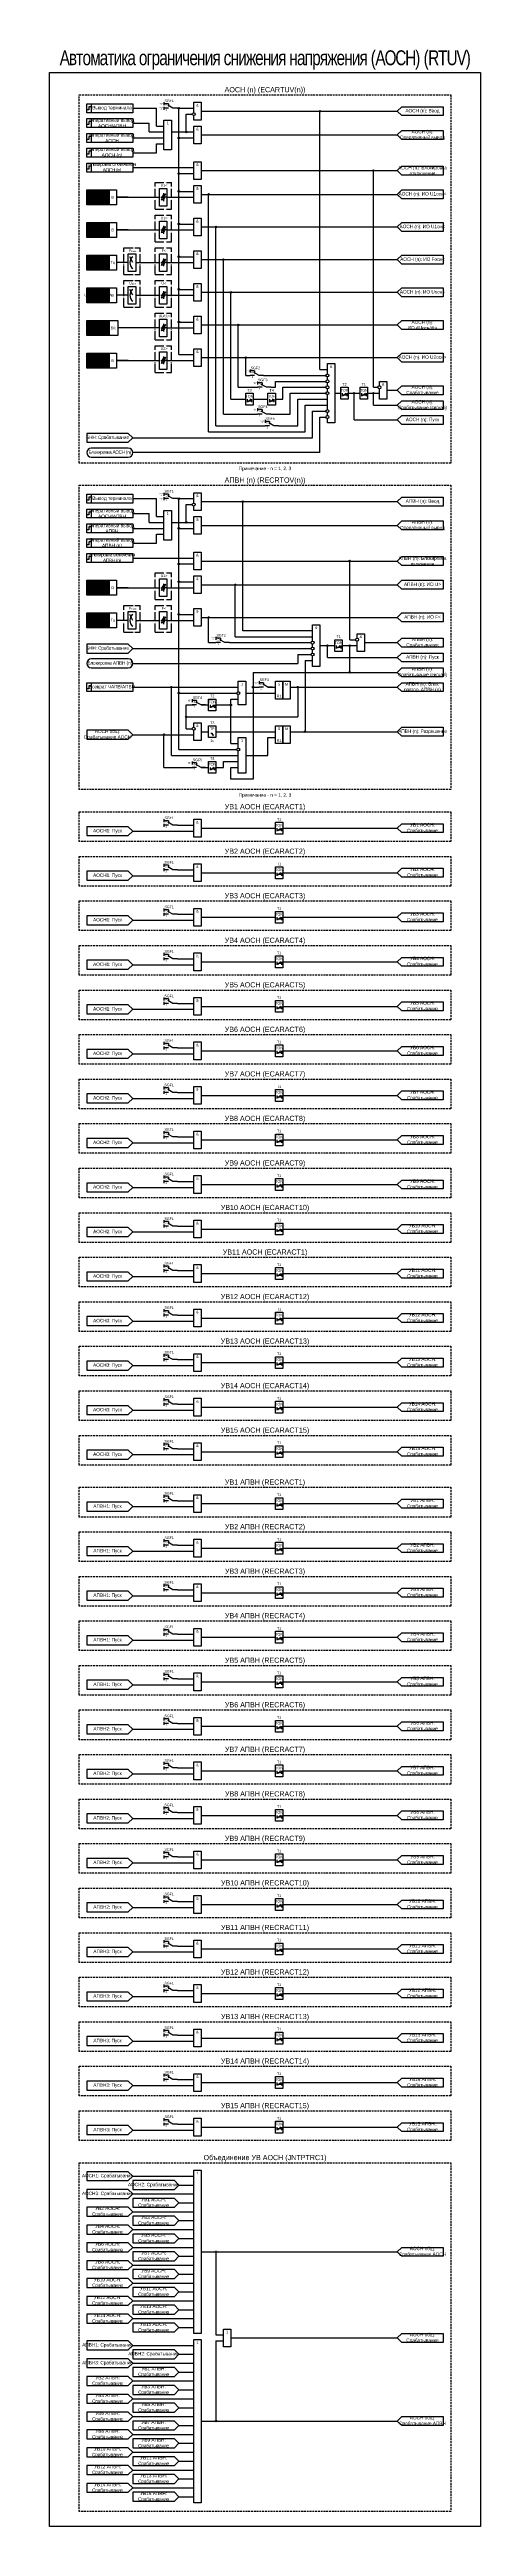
# Model space of a CAD drawing. Header units: millimetres. Extents: x -1017 to 1389, y -932 to 1669.
# Drawn here: x -1017 to -727, y 0 to 1669 of the extents above; entities that cross this region are included whole.
import ezdxf
from ezdxf.enums import TextEntityAlignment as Align

# ---------------------------------------------------------------- set-up
doc = ezdxf.new("R2010")
doc.units = ezdxf.units.MM
doc.linetypes.add('ACAD_ISO04W100', pattern=[30, 24, -3, 0, -3])
doc.linetypes.add('штриховая2', pattern=[0.375, 0.25, -0.125])
doc.layers.add('Основная', color=7, linetype='Continuous')
doc.styles.add('1.8_Gost_RD', font='ARIALN.TTF', dxfattribs={"height": 1.8})
doc.styles.add('2.5_Gost_RD', font='ARIALN.TTF', dxfattribs={"height": 2.5})
doc.styles.add('3.5_Gost_RD', font='ARIALN.TTF', dxfattribs={"height": 3.5})
doc.styles.add('Вывод', font='ARIALN.TTF', dxfattribs={"height": 2.5})
doc.styles.add('Компонент', font='ARIALN.TTF', dxfattribs={"height": 3.5})

# ---------------------------------------------------------------- blocks, each defined once
blk = doc.blocks.new('*U70')
at = {"layer": 'Основная', "linetype": 'ACAD_ISO04W100', "ltscale": 0.25}
for p, q in [((0, 0), (11, 0)), ((0, -18), (0, 0)), ((11, -18), (11, 0)), ((0, -18), (11, -18))]:
    blk.add_line(p, q, dxfattribs=at)
at = {"layer": 'Основная', "style": 'Компонент'}
blk.add_attdef('ОУ', text='', height=3.5, dxfattribs=at).set_placement((11, 0), align=Align.MIDDLE_CENTER)
blk = doc.blocks.new('*U82')
at = {"layer": 'Основная', "linetype": 'ACAD_ISO04W100', "ltscale": 0.25}
for p, q in [((0, 0), (11, 0)), ((0, -18), (0, 0)), ((11, -18), (11, 0)), ((0, -18), (11, -18))]:
    blk.add_line(p, q, dxfattribs=at)
at = {"layer": 'Основная', "style": 'Компонент'}
blk.add_attdef('ОУ', text='', height=3.5, dxfattribs=at).set_placement((11, 0), align=Align.MIDDLE_CENTER)
blk = doc.blocks.new('*U79')
at = {"layer": 'Основная', "color": 0}
blk.add_line((0, 0), (7, 4), dxfattribs=at)
at = {"layer": 'Основная', "ltscale": 0.35}
blk.add_line((6, 6), (6, 2.5), dxfattribs=at)
blk = doc.blocks.new('*U91')
at = {"layer": 'Основная', "color": 0}
for p, q in [((-3, 6), (-9, 6)), ((-3, 0), (-9, 0)), ((9, 0), (3, 0))]:
    blk.add_line(p, q, dxfattribs=at)
at = {"layer": 'Основная', "ltscale": 0.25, "xscale": -1}
blk.add_blockref('*U79', (3, 0), dxfattribs=at)
at = {"layer": 'Основная'}
for tag, height, style, p in [('В1', 2.5, 'Вывод', (-13, 6)), ('В2', 2.5, 'Вывод', (-6, 4)), ('ОУ', 3.5, 'Компонент', (-2, 10)), ('В3', 2.5, 'Вывод', (-6, -2))]:
    blk.add_attdef(tag, text='', height=height, dxfattribs=dict(at, style=style)).set_placement(p, align=Align.MIDDLE_CENTER)
blk = doc.blocks.new('Точка')
at = {"ltscale": 100}
h = blk.add_hatch(color=256, dxfattribs=at)
h.dxf.hatch_style = 1
edge = h.paths.add_edge_path()
edge.add_arc((0, 0), 0.5, 0, 360)
blk.add_circle((0, 0), 0.5, dxfattribs=at)

msp = doc.modelspace()

# ---------------------------------------------------------------- hatches: boundary and pattern name
at = {"ltscale": 100, "true_color": 0xf7941d}
h = msp.add_hatch(color=30, dxfattribs=at)
h.dxf.hatch_style = 1
h.paths.add_polyline_path([(-992, 1574), (-977, 1574), (-977, 1564), (-992, 1564)])
h = msp.add_hatch(color=30, dxfattribs=at)
h.dxf.hatch_style = 1
h.paths.add_polyline_path([(-992, 1552), (-977, 1552), (-977, 1542), (-992, 1542)])
h = msp.add_hatch(color=30, dxfattribs=at)
h.dxf.hatch_style = 1
h.paths.add_polyline_path([(-992, 1530), (-977, 1530), (-977, 1520), (-992, 1520)])
h = msp.add_hatch(color=30, dxfattribs=at)
h.dxf.hatch_style = 1
h.paths.add_polyline_path([(-992, 1508), (-977, 1508), (-977, 1498), (-992, 1498)])
h = msp.add_hatch(color=30, dxfattribs=at)
h.dxf.hatch_style = 1
h.paths.add_polyline_path([(-992, 1486), (-977, 1486), (-977, 1476), (-992, 1476)])
h = msp.add_hatch(color=30, dxfattribs=at)
h.dxf.hatch_style = 1
h.paths.add_polyline_path([(-992, 1464), (-977, 1464), (-977, 1454), (-992, 1454)])
h = msp.add_hatch(color=30, dxfattribs=at)
h.dxf.hatch_style = 1
h.paths.add_polyline_path([(-992, 1311), (-977, 1311), (-977, 1301), (-992, 1301)])
h = msp.add_hatch(color=30, dxfattribs=at)
h.dxf.hatch_style = 1
h.paths.add_polyline_path([(-992, 1289), (-977, 1289), (-977, 1279), (-992, 1279)])

# ---------------------------------------------------------------- linework, layer by layer
at = {"ltscale": 100}
for p, q in [((-890, 1441), (-877, 1441)), ((-885, 1449), (-882, 1449)), ((-868, 1441), (-865, 1441)), ((-865, 1441), (-865, 1445)), ((-860, 1433), (-860, 1441)), ((-855, 1423), (-855, 1437)), ((-819.3, 1435.5), (-817.6, 1436.9)), ((-817.6, 1436.9), (-818.1, 1436.7)), ((-817.6, 1436.9), (-817.9, 1436.5)), ((-816, 1437), (-808, 1437)), ((-806.3, 1435.5), (-804.6, 1436.9)), ((-804.6, 1436.9), (-805.1, 1436.7)), ((-804.6, 1436.9), (-804.9, 1436.5)), ((-883.3, 1431.5), (-881.6, 1432.9)), ((-881.6, 1432.9), (-882.1, 1432.7)), ((-881.6, 1432.9), (-881.9, 1432.5)), ((-868.3, 1431.5), (-866.6, 1432.9)), ((-868, 1423), (-855, 1423)), ((-866.6, 1432.9), (-867.1, 1432.7)), ((-866.6, 1432.9), (-866.9, 1432.5)), ((-865, 1433), (-860, 1433)), ((-850, 1415), (-850, 1433)), ((-845, 1411), (-845, 1429)), ((-840, 1407), (-840, 1425)), ((-835, 1397), (-835, 1421)), ((-910, 1411), (-845, 1411)), ((-863, 1415), (-850, 1415)), ((-835, 1397), (-961, 1397)), ((-823.3, 1265.5), (-821.6, 1266.9)), ((-821.6, 1266.9), (-822.1, 1266.7)), ((-821.6, 1266.9), (-821.9, 1266.5)), ((-935, 1193), (-935, 1239)), ((-850, 1239), (-850, 1219)), ((-925, 1211), (-925, 1227)), ((-908.3, 1225.5), (-906.6, 1226.9)), ((-906.6, 1226.9), (-907.1, 1226.7)), ((-906.6, 1226.9), (-906.9, 1226.5)), ((-895, 1227), (-895, 1231)), ((-895, 1201), (-895, 1227)), ((-940, 1185), (-940, 1207)), ((-907.5, 1207), (-906.5, 1207)), ((-870, 1193), (-870, 1205)), ((-930, 1197), (-895, 1197)), ((-908.3, 1183.5), (-906.6, 1184.9)), ((-906.6, 1184.9), (-907.1, 1184.7)), ((-906.6, 1184.9), (-906.9, 1184.5)), ((-900, 1185), (-900, 1189)), ((-895, 1177), (-895, 1185)), ((-880, 1177), (-895, 1177)), ((-863.3, 1142.5), (-861.6, 1143.9)), ((-861.6, 1143.9), (-862.1, 1143.7)), ((-861.6, 1143.9), (-861.9, 1143.5)), ((-863.3, 1112.5), (-861.6, 1113.9)), ((-861.6, 1113.9), (-862.1, 1113.7)), ((-861.6, 1113.9), (-861.9, 1113.5)), ((-863.3, 1082.5), (-861.6, 1083.9)), ((-861.6, 1083.9), (-862.1, 1083.7)), ((-861.6, 1083.9), (-861.9, 1083.5)), ((-863.3, 1052.5), (-861.6, 1053.9)), ((-861.6, 1053.9), (-862.1, 1053.7)), ((-861.6, 1053.9), (-861.9, 1053.5)), ((-863.3, 1022.5), (-861.6, 1023.9)), ((-861.6, 1023.9), (-862.1, 1023.7)), ((-861.6, 1023.9), (-861.9, 1023.5)), ((-863.3, 992.5), (-861.6, 993.9)), ((-861.6, 993.9), (-862.1, 993.7)), ((-861.6, 993.9), (-861.9, 993.5)), ((-863.3, 962.5), (-861.6, 963.9)), ((-861.6, 963.9), (-862.1, 963.7)), ((-861.6, 963.9), (-861.9, 963.5)), ((-863.3, 932.5), (-861.6, 933.9)), ((-861.6, 933.9), (-862.1, 933.7)), ((-861.6, 933.9), (-861.9, 933.5)), ((-863.3, 902.5), (-861.6, 903.9)), ((-861.6, 903.9), (-862.1, 903.7)), ((-861.6, 903.9), (-861.9, 903.5)), ((-863.3, 872.5), (-861.6, 873.9)), ((-861.6, 873.9), (-862.1, 873.7)), ((-861.6, 873.9), (-861.9, 873.5)), ((-863.3, 842.5), (-861.6, 843.9)), ((-861.6, 843.9), (-862.1, 843.7)), ((-861.6, 843.9), (-861.9, 843.5)), ((-863.3, 812.5), (-861.6, 813.9)), ((-861.6, 813.9), (-862.1, 813.7)), ((-861.6, 813.9), (-861.9, 813.5)), ((-863.3, 782.5), (-861.6, 783.9)), ((-861.6, 783.9), (-862.1, 783.7)), ((-861.6, 783.9), (-861.9, 783.5)), ((-863.3, 752.5), (-861.6, 753.9)), ((-861.6, 753.9), (-862.1, 753.7)), ((-861.6, 753.9), (-861.9, 753.5)), ((-863.3, 722.5), (-861.6, 723.9)), ((-861.6, 723.9), (-862.1, 723.7)), ((-861.6, 723.9), (-861.9, 723.5)), ((-863.3, 687.5), (-861.6, 688.9)), ((-861.6, 688.9), (-862.1, 688.7)), ((-861.6, 688.9), (-861.9, 688.5)), ((-863.3, 657.5), (-861.6, 658.9)), ((-861.6, 658.9), (-862.1, 658.7)), ((-861.6, 658.9), (-861.9, 658.5)), ((-863.3, 627.5), (-861.6, 628.9)), ((-861.6, 628.9), (-862.1, 628.7)), ((-861.6, 628.9), (-861.9, 628.5)), ((-863.3, 597.5), (-861.6, 598.9)), ((-861.6, 598.9), (-862.1, 598.7)), ((-861.6, 598.9), (-861.9, 598.5)), ((-863.3, 567.5), (-861.6, 568.9)), ((-861.6, 568.9), (-862.1, 568.7)), ((-861.6, 568.9), (-861.9, 568.5)), ((-863.3, 537.5), (-861.6, 538.9)), ((-861.6, 538.9), (-862.1, 538.7)), ((-861.6, 538.9), (-861.9, 538.5)), ((-863.3, 507.5), (-861.6, 508.9)), ((-861.6, 508.9), (-862.1, 508.7)), ((-861.6, 508.9), (-861.9, 508.5)), ((-863.3, 477.5), (-861.6, 478.9)), ((-861.6, 478.9), (-862.1, 478.7)), ((-861.6, 478.9), (-861.9, 478.5)), ((-863.3, 447.5), (-861.6, 448.9)), ((-861.6, 448.9), (-862.1, 448.7)), ((-861.6, 448.9), (-861.9, 448.5)), ((-863.3, 417.5), (-861.6, 418.9)), ((-861.6, 418.9), (-862.1, 418.7)), ((-861.6, 418.9), (-861.9, 418.5)), ((-863.3, 387.5), (-861.6, 388.9)), ((-861.6, 388.9), (-862.1, 388.7)), ((-861.6, 388.9), (-861.9, 388.5)), ((-863.3, 357.5), (-861.6, 358.9)), ((-861.6, 358.9), (-862.1, 358.7)), ((-861.6, 358.9), (-861.9, 358.5)), ((-863.3, 327.5), (-861.6, 328.9)), ((-861.6, 328.9), (-862.1, 328.7)), ((-861.6, 328.9), (-861.9, 328.5)), ((-863.3, 297.5), (-861.6, 298.9)), ((-861.6, 298.9), (-862.1, 298.7)), ((-861.6, 298.9), (-861.9, 298.5)), ((-863.3, 267.5), (-861.6, 268.9)), ((-861.6, 268.9), (-862.1, 268.7)), ((-861.6, 268.9), (-861.9, 268.5)), ((-905, 185), (-905, 129)), ((-905, 129), (-900, 129)), ((-905, 125), (-905, 71)), ((-905, 125), (-900, 125))]:
    msp.add_line(p, q, dxfattribs=at)
at = {"color": 3, "ltscale": 100}
msp.add_lwpolyline([(-1017, 1653), (-727, 1653), (-727, 0), (-1017, 0)], close=True, dxfattribs=at)
at = {"ltscale": 100}
for points in [[(-992, 1574), (-977, 1574), (-977, 1564), (-992, 1564)], [(-977, 1574), (-972, 1574), (-972, 1564), (-977, 1564)], [(-992, 1552), (-977, 1552), (-977, 1542), (-992, 1542)], [(-977, 1552), (-972, 1552), (-972, 1542), (-977, 1542)], [(-992, 1530), (-977, 1530), (-977, 1520), (-992, 1520)], [(-977, 1530), (-972, 1530), (-972, 1520), (-977, 1520)], [(-992, 1508), (-977, 1508), (-977, 1498), (-992, 1498)], [(-977, 1508), (-972, 1508), (-972, 1498), (-977, 1498)], [(-992, 1486), (-977, 1486), (-977, 1476), (-992, 1476)], [(-977, 1486), (-971, 1486), (-971, 1476), (-977, 1476)], [(-992, 1464), (-977, 1464), (-977, 1454), (-992, 1454)], [(-977, 1464), (-972, 1464), (-972, 1454), (-977, 1454)], [(-885, 1437), (-880, 1437), (-880, 1429), (-885, 1429)], [(-870, 1437), (-865, 1437), (-865, 1429), (-870, 1429)], [(-821, 1441), (-816, 1441), (-816, 1433), (-821, 1433)], [(-808, 1441), (-803, 1441), (-803, 1433), (-808, 1433)], [(-992, 1311), (-977, 1311), (-977, 1301), (-992, 1301)], [(-977, 1311), (-972, 1311), (-972, 1301), (-977, 1301)], [(-992, 1289), (-977, 1289), (-977, 1279), (-992, 1279)], [(-977, 1289), (-972, 1289), (-972, 1279), (-977, 1279)], [(-825, 1271), (-820, 1271), (-820, 1263), (-825, 1263)], [(-865, 1243), (-860, 1243), (-860, 1231), (-865, 1231)], [(-860, 1243), (-855, 1243), (-855, 1231), (-860, 1231)], [(-910, 1231), (-905, 1231), (-905, 1223), (-910, 1223)], [(-910, 1213), (-905, 1213), (-905, 1205), (-910, 1205)], [(-865, 1213), (-860, 1213), (-860, 1201), (-865, 1201)], [(-860, 1213), (-855, 1213), (-855, 1201), (-860, 1201)], [(-910, 1189), (-905, 1189), (-905, 1181), (-910, 1181)], [(-865, 1148), (-860, 1148), (-860, 1140), (-865, 1140)], [(-865, 1118), (-860, 1118), (-860, 1110), (-865, 1110)], [(-865, 1088), (-860, 1088), (-860, 1080), (-865, 1080)], [(-865, 1058), (-860, 1058), (-860, 1050), (-865, 1050)], [(-865, 1028), (-860, 1028), (-860, 1020), (-865, 1020)], [(-865, 998), (-860, 998), (-860, 990), (-865, 990)], [(-865, 968), (-860, 968), (-860, 960), (-865, 960)], [(-865, 938), (-860, 938), (-860, 930), (-865, 930)], [(-865, 908), (-860, 908), (-860, 900), (-865, 900)], [(-865, 878), (-860, 878), (-860, 870), (-865, 870)], [(-865, 848), (-860, 848), (-860, 840), (-865, 840)], [(-865, 818), (-860, 818), (-860, 810), (-865, 810)], [(-865, 788), (-860, 788), (-860, 780), (-865, 780)], [(-865, 758), (-860, 758), (-860, 750), (-865, 750)], [(-865, 728), (-860, 728), (-860, 720), (-865, 720)], [(-865, 693), (-860, 693), (-860, 685), (-865, 685)], [(-865, 663), (-860, 663), (-860, 655), (-865, 655)], [(-865, 633), (-860, 633), (-860, 625), (-865, 625)], [(-865, 603), (-860, 603), (-860, 595), (-865, 595)], [(-865, 573), (-860, 573), (-860, 565), (-865, 565)], [(-865, 543), (-860, 543), (-860, 535), (-865, 535)], [(-865, 513), (-860, 513), (-860, 505), (-865, 505)], [(-865, 483), (-860, 483), (-860, 475), (-865, 475)], [(-865, 453), (-860, 453), (-860, 445), (-865, 445)], [(-865, 423), (-860, 423), (-860, 415), (-865, 415)], [(-865, 393), (-860, 393), (-860, 385), (-865, 385)], [(-865, 363), (-860, 363), (-860, 355), (-865, 355)], [(-865, 333), (-860, 333), (-860, 325), (-865, 325)], [(-865, 303), (-860, 303), (-860, 295), (-865, 295)], [(-865, 273), (-860, 273), (-860, 265), (-865, 265)]]:
    msp.add_lwpolyline(points, close=True, dxfattribs=at)
for points in [[(-820, 1437), (-820, 1435)], [(-820, 1436), (-817, 1436)], [(-817, 1437), (-817, 1435)], [(-807, 1437), (-807, 1435)], [(-807, 1436), (-804, 1436)], [(-804, 1437), (-804, 1435)], [(-884, 1433), (-884, 1431)], [(-884, 1432), (-881, 1432)], [(-881, 1433), (-881, 1431)], [(-869, 1433), (-869, 1431)], [(-869, 1432), (-866, 1432)], [(-866, 1433), (-866, 1431)], [(-824, 1267), (-824, 1265)], [(-824, 1266), (-821, 1266)], [(-821, 1267), (-821, 1265)], [(-909, 1227), (-909, 1225)], [(-909, 1226), (-906, 1226)], [(-906, 1227), (-906, 1225)], [(-908.5, 1208), (-907.5, 1208)], [(-907.5, 1208), (-907.5, 1207)], [(-909, 1185), (-909, 1183)], [(-906, 1185), (-906, 1183)], [(-909, 1184), (-906, 1184)], [(-864, 1144), (-864, 1142)], [(-864, 1143), (-861, 1143)], [(-861, 1144), (-861, 1142)], [(-864, 1114), (-864, 1112)], [(-864, 1113), (-861, 1113)], [(-861, 1114), (-861, 1112)], [(-864, 1084), (-864, 1082)], [(-864, 1083), (-861, 1083)], [(-861, 1084), (-861, 1082)], [(-864, 1054), (-864, 1052)], [(-864, 1053), (-861, 1053)], [(-861, 1054), (-861, 1052)], [(-864, 1024), (-864, 1022)], [(-864, 1023), (-861, 1023)], [(-861, 1024), (-861, 1022)], [(-864, 994), (-864, 992)], [(-864, 993), (-861, 993)], [(-861, 994), (-861, 992)], [(-864, 964), (-864, 962)], [(-864, 963), (-861, 963)], [(-861, 964), (-861, 962)], [(-864, 934), (-864, 932)], [(-864, 933), (-861, 933)], [(-861, 934), (-861, 932)], [(-864, 904), (-864, 902)], [(-864, 903), (-861, 903)], [(-861, 904), (-861, 902)], [(-864, 874), (-864, 872)], [(-864, 873), (-861, 873)], [(-861, 874), (-861, 872)], [(-864, 844), (-864, 842)], [(-864, 843), (-861, 843)], [(-861, 844), (-861, 842)], [(-864, 814), (-864, 812)], [(-864, 813), (-861, 813)], [(-861, 814), (-861, 812)], [(-864, 784), (-864, 782)], [(-864, 783), (-861, 783)], [(-861, 784), (-861, 782)], [(-864, 754), (-864, 752)], [(-864, 753), (-861, 753)], [(-861, 754), (-861, 752)], [(-864, 724), (-864, 722)], [(-864, 723), (-861, 723)], [(-861, 724), (-861, 722)], [(-864, 689), (-864, 687)], [(-864, 688), (-861, 688)], [(-861, 689), (-861, 687)], [(-864, 659), (-864, 657)], [(-864, 658), (-861, 658)], [(-861, 659), (-861, 657)], [(-864, 629), (-864, 627)], [(-864, 628), (-861, 628)], [(-861, 629), (-861, 627)], [(-864, 599), (-864, 597)], [(-864, 598), (-861, 598)], [(-861, 599), (-861, 597)], [(-864, 569), (-864, 567)], [(-864, 568), (-861, 568)], [(-861, 569), (-861, 567)], [(-864, 539), (-864, 537)], [(-864, 538), (-861, 538)], [(-861, 539), (-861, 537)], [(-864, 509), (-864, 507)], [(-864, 508), (-861, 508)], [(-861, 509), (-861, 507)], [(-864, 479), (-864, 477)], [(-864, 478), (-861, 478)], [(-861, 479), (-861, 477)], [(-864, 449), (-864, 447)], [(-864, 448), (-861, 448)], [(-861, 449), (-861, 447)], [(-864, 419), (-864, 417)], [(-864, 418), (-861, 418)], [(-861, 419), (-861, 417)], [(-864, 389), (-864, 387)], [(-864, 388), (-861, 388)], [(-861, 389), (-861, 387)], [(-864, 359), (-864, 357)], [(-864, 358), (-861, 358)], [(-861, 359), (-861, 357)], [(-864, 329), (-864, 327)], [(-864, 328), (-861, 328)], [(-861, 329), (-861, 327)], [(-864, 299), (-864, 297)], [(-864, 298), (-861, 298)], [(-861, 299), (-861, 297)], [(-864, 269), (-864, 267)], [(-864, 268), (-861, 268)], [(-861, 269), (-861, 267)]]:
    msp.add_lwpolyline(points, dxfattribs=at)
for points in [[(-989, 1394), (-964, 1394, 1), (-964, 1400), (-989, 1400, 1)], [(-989, 1252), (-964, 1252, 1), (-964, 1258), (-989, 1258, 1)]]:
    msp.add_lwpolyline(points, format="xyb", close=True, dxfattribs=at)
at = {"layer": 'Основная', "ltscale": 100}
for p, q in [((-950, 1613), (-950, 1619)), ((-945, 1617), (-945, 1629)), ((-940, 1633), (-940, 1631)), ((-940, 1630), (-940, 1628)), ((-930, 1463), (-930, 1629)), ((-835, 1453), (-835, 1627)), ((-945, 1599), (-945, 1605)), ((-799, 1441), (-799, 1587)), ((-964, 1569), (-972, 1569)), ((-943, 1573.5), (-943, 1575)), ((-943, 1575), (-938, 1575)), ((-943, 1566), (-943, 1574)), ((-938, 1575), (-938, 1569)), ((-938, 1569), (-920, 1569)), ((-938, 1569), (-938, 1563)), ((-915, 1571), (-905, 1571)), ((-910, 1411), (-910, 1571)), ((-943, 1563), (-943, 1566)), ((-938, 1563), (-943, 1563)), ((-943, 1551.5), (-943, 1553)), ((-943, 1553), (-938, 1553)), ((-943, 1544), (-943, 1552)), ((-938, 1553), (-938, 1547)), ((-964, 1547), (-972, 1547)), ((-943, 1541), (-943, 1544)), ((-938, 1541), (-943, 1541)), ((-938, 1547), (-920, 1547)), ((-938, 1547), (-938, 1541)), ((-915, 1549), (-905, 1549)), ((-905, 1415), (-905, 1549)), ((-964, 1525), (-972, 1525)), ((-964, 1529.5), (-964, 1531)), ((-964, 1531), (-959, 1531)), ((-964, 1522), (-964, 1530)), ((-964, 1519), (-964, 1522)), ((-959, 1519), (-964, 1519)), ((-959, 1531), (-959, 1525)), ((-959, 1525), (-959, 1519)), ((-943, 1529.5), (-943, 1531)), ((-943, 1531), (-938, 1531)), ((-943, 1522), (-943, 1530)), ((-943, 1519), (-943, 1522)), ((-938, 1519), (-943, 1519)), ((-938, 1531), (-938, 1525)), ((-938, 1525), (-920, 1525)), ((-938, 1525), (-938, 1519)), ((-900, 1423), (-900, 1527)), ((-964, 1503), (-972, 1503)), ((-964, 1507.5), (-964, 1509)), ((-964, 1509), (-959, 1509)), ((-964, 1500), (-964, 1508)), ((-959, 1509), (-959, 1503)), ((-959, 1503), (-959, 1497)), ((-943, 1507.5), (-943, 1509)), ((-943, 1509), (-938, 1509)), ((-943, 1500), (-943, 1508)), ((-938, 1509), (-938, 1503)), ((-938, 1503), (-920, 1503)), ((-938, 1503), (-938, 1497)), ((-895, 1433), (-895, 1505)), ((-964, 1497), (-964, 1500)), ((-959, 1497), (-964, 1497)), ((-943, 1497), (-943, 1500)), ((-938, 1497), (-943, 1497)), ((-943, 1485.5), (-943, 1487)), ((-943, 1487), (-938, 1487)), ((-943, 1478), (-943, 1486)), ((-938, 1487), (-938, 1481)), ((-943, 1481), (-971, 1481)), ((-943, 1475), (-943, 1478)), ((-938, 1475), (-943, 1475)), ((-938, 1481), (-920, 1481)), ((-938, 1481), (-938, 1475)), ((-890, 1441), (-890, 1483)), ((-964, 1459), (-972, 1459)), ((-943, 1463.5), (-943, 1465)), ((-943, 1465), (-938, 1465)), ((-943, 1456), (-943, 1464)), ((-943, 1453), (-943, 1456)), ((-938, 1453), (-943, 1453)), ((-938, 1465), (-938, 1459)), ((-938, 1459), (-920, 1459)), ((-938, 1459), (-938, 1453)), ((-915, 1461), (-905, 1461)), ((-885, 1449), (-885, 1461)), ((-882, 1453), (-882, 1451)), ((-877, 1445), (-877, 1443)), ((-812, 1419), (-812, 1437)), ((-799, 1429), (-799, 1437)), ((-877, 1427), (-877, 1425)), ((-872, 1419), (-872, 1417)), ((-961, 1407), (-840, 1407)), ((-940, 1370), (-940, 1368)), ((-950, 1350), (-950, 1356)), ((-945, 1354), (-945, 1366)), ((-940, 1367), (-940, 1365)), ((-930, 1197), (-930, 1366)), ((-887, 1277), (-887, 1364)), ((-945, 1336), (-945, 1342)), ((-815, 1271), (-815, 1324)), ((-964, 1306), (-972, 1306)), ((-943, 1310.5), (-943, 1312)), ((-943, 1312), (-938, 1312)), ((-943, 1303), (-943, 1311)), ((-943, 1300), (-943, 1303)), ((-938, 1312), (-938, 1306)), ((-938, 1306), (-920, 1306)), ((-938, 1306), (-938, 1300)), ((-892, 1273), (-892, 1308)), ((-964, 1288.5), (-964, 1290)), ((-964, 1290), (-959, 1290)), ((-964, 1281), (-964, 1289)), ((-959, 1290), (-959, 1284)), ((-938, 1300), (-943, 1300)), ((-943, 1288.5), (-943, 1290)), ((-943, 1290), (-938, 1290)), ((-943, 1281), (-943, 1289)), ((-938, 1290), (-938, 1284)), ((-915, 1286), (-905, 1286)), ((-910, 1269), (-910, 1286)), ((-964, 1284), (-972, 1284)), ((-964, 1278), (-964, 1281)), ((-959, 1278), (-964, 1278)), ((-959, 1284), (-959, 1278)), ((-943, 1278), (-943, 1281)), ((-938, 1278), (-943, 1278)), ((-938, 1284), (-920, 1284)), ((-938, 1284), (-938, 1278)), ((-905, 1273), (-905, 1271)), ((-892, 1273), (-840, 1273)), ((-840, 1277), (-887, 1277)), ((-961, 1265), (-841, 1265)), ((-961, 1255), (-850, 1255)), ((-850, 1261), (-850, 1255)), ((-845, 1257), (-845, 1209)), ((-830, 1259), (-830, 1267)), ((-815, 1249), (-815, 1267)), ((-930, 1235), (-891, 1235)), ((-885, 1235), (-865, 1235)), ((-880, 1249), (-880, 1177)), ((-876, 1243), (-876, 1241)), ((-855, 1239), (-783, 1239)), ((-925, 1227), (-920, 1227)), ((-925, 1219), (-850, 1219)), ((-921, 1231), (-921, 1229)), ((-961, 1207), (-920, 1207)), ((-905, 1209), (-865, 1209)), ((-870, 1205), (-865, 1205)), ((-855, 1209), (-783, 1209)), ((-940, 1185), (-920, 1185)), ((-921, 1189), (-921, 1187)), ((-885, 1193), (-870, 1193)), ((-940, 1150), (-940, 1148)), ((-940, 1147), (-940, 1145)), ((-940, 1120), (-940, 1118)), ((-940, 1117), (-940, 1115)), ((-940, 1090), (-940, 1088)), ((-940, 1087), (-940, 1085)), ((-940, 1060), (-940, 1058)), ((-940, 1057), (-940, 1055)), ((-940, 1030), (-940, 1028)), ((-940, 1027), (-940, 1025)), ((-940, 1000), (-940, 998)), ((-940, 997), (-940, 995)), ((-940, 970), (-940, 968)), ((-940, 967), (-940, 965)), ((-940, 940), (-940, 938)), ((-940, 937), (-940, 935)), ((-940, 910), (-940, 908)), ((-940, 907), (-940, 905)), ((-940, 880), (-940, 878)), ((-940, 877), (-940, 875)), ((-940, 850), (-940, 848)), ((-940, 847), (-940, 845)), ((-940, 820), (-940, 818)), ((-940, 817), (-940, 815)), ((-940, 790), (-940, 788)), ((-940, 787), (-940, 785)), ((-940, 760), (-940, 758)), ((-940, 757), (-940, 755)), ((-940, 730), (-940, 728)), ((-940, 727), (-940, 725)), ((-940, 695), (-940, 693)), ((-940, 692), (-940, 690)), ((-940, 665), (-940, 663)), ((-940, 662), (-940, 660)), ((-940, 635), (-940, 633)), ((-940, 632), (-940, 630)), ((-940, 605), (-940, 603)), ((-940, 602), (-940, 600)), ((-940, 575), (-940, 573)), ((-940, 572), (-940, 570)), ((-940, 545), (-940, 543)), ((-940, 542), (-940, 540)), ((-940, 515), (-940, 513)), ((-940, 512), (-940, 510)), ((-940, 485), (-940, 483)), ((-940, 482), (-940, 480)), ((-940, 455), (-940, 453)), ((-940, 452), (-940, 450)), ((-940, 425), (-940, 423)), ((-940, 422), (-940, 420)), ((-940, 395), (-940, 393)), ((-940, 392), (-940, 390)), ((-940, 365), (-940, 363)), ((-940, 362), (-940, 360)), ((-940, 335), (-940, 333)), ((-940, 332), (-940, 330)), ((-940, 305), (-940, 303)), ((-940, 302), (-940, 300)), ((-940, 275), (-940, 273)), ((-940, 272), (-940, 270))]:
    msp.add_line(p, q, dxfattribs=at)
at = {"layer": 'Основная', "color": 7, "ltscale": 100}
for p, q in [((-972, 1569), (-943, 1569)), ((-942.2, 1569), (-940.4, 1569)), ((-938.6, 1569), (-940.4, 1569)), ((-972, 1547), (-943, 1547)), ((-942.2, 1547), (-940.4, 1547)), ((-938.6, 1547), (-940.4, 1547)), ((-961, 1525), (-963, 1529)), ((-959, 1525), (-943, 1525)), ((-942.2, 1525), (-940.4, 1525)), ((-938.6, 1525), (-940.4, 1525)), ((-961, 1503), (-963, 1507)), ((-959, 1503), (-943, 1503)), ((-942.2, 1503), (-940.4, 1503)), ((-938.6, 1503), (-940.4, 1503)), ((-942.2, 1481), (-940.4, 1481)), ((-938.6, 1481), (-940.4, 1481)), ((-972, 1459), (-943, 1459)), ((-942.2, 1459), (-940.4, 1459)), ((-938.6, 1459), (-940.4, 1459)), ((-972, 1306), (-943, 1306)), ((-942.2, 1306), (-940.4, 1306)), ((-938.6, 1306), (-940.4, 1306)), ((-961, 1284), (-963, 1288)), ((-959, 1284), (-943, 1284)), ((-942.2, 1284), (-940.4, 1284)), ((-938.6, 1284), (-940.4, 1284))]:
    msp.add_line(p, q, dxfattribs=at)
at = {"layer": 'Основная'}
for p, q in [((-940.4, 1571.7), (-940.4, 1566.5)), ((-940.4, 1549.7), (-940.4, 1544.5)), ((-940.4, 1527.7), (-940.4, 1522.5)), ((-940.4, 1505.7), (-940.4, 1500.5)), ((-940.4, 1483.7), (-940.4, 1478.5)), ((-940.4, 1461.7), (-940.4, 1456.5)), ((-940.4, 1308.7), (-940.4, 1303.5)), ((-940.4, 1286.7), (-940.4, 1281.5))]:
    msp.add_line(p, q, dxfattribs=at)
at = {"layer": 'Основная', "linetype": 'штриховая2', "ltscale": 5}
for points in [[(-997, 1638), (-747, 1638), (-747, 1390), (-997, 1390)], [(-997, 1375), (-747, 1375), (-747, 1170), (-997, 1170)], [(-997, 1155), (-747, 1155), (-747, 1135), (-997, 1135)], [(-997, 1125), (-747, 1125), (-747, 1105), (-997, 1105)], [(-997, 1095), (-747, 1095), (-747, 1075), (-997, 1075)], [(-997, 1065), (-747, 1065), (-747, 1045), (-997, 1045)], [(-997, 1035), (-747, 1035), (-747, 1015), (-997, 1015)], [(-997, 1005), (-747, 1005), (-747, 985), (-997, 985)], [(-997, 975), (-747, 975), (-747, 955), (-997, 955)], [(-997, 945), (-747, 945), (-747, 925), (-997, 925)], [(-997, 915), (-747, 915), (-747, 895), (-997, 895)], [(-997, 885), (-747, 885), (-747, 865), (-997, 865)], [(-997, 855), (-747, 855), (-747, 835), (-997, 835)], [(-997, 825), (-747, 825), (-747, 805), (-997, 805)], [(-997, 795), (-747, 795), (-747, 775), (-997, 775)], [(-997, 765), (-747, 765), (-747, 745), (-997, 745)], [(-997, 735), (-747, 735), (-747, 715), (-997, 715)], [(-997, 700), (-747, 700), (-747, 680), (-997, 680)], [(-997, 670), (-747, 670), (-747, 650), (-997, 650)], [(-997, 640), (-747, 640), (-747, 620), (-997, 620)], [(-997, 610), (-747, 610), (-747, 590), (-997, 590)], [(-997, 580), (-747, 580), (-747, 560), (-997, 560)], [(-997, 550), (-747, 550), (-747, 530), (-997, 530)], [(-997, 520), (-747, 520), (-747, 500), (-997, 500)], [(-997, 490), (-747, 490), (-747, 470), (-997, 470)], [(-997, 460), (-747, 460), (-747, 440), (-997, 440)], [(-997, 430), (-747, 430), (-747, 410), (-997, 410)], [(-997, 400), (-747, 400), (-747, 380), (-997, 380)], [(-997, 370), (-747, 370), (-747, 350), (-997, 350)], [(-997, 340), (-747, 340), (-747, 320), (-997, 320)], [(-997, 310), (-747, 310), (-747, 290), (-997, 290)], [(-997, 280), (-747, 280), (-747, 260), (-997, 260)], [(-997, 245), (-747, 245), (-747, 10), (-997, 10)]]:
    msp.add_lwpolyline(points, close=True, dxfattribs=at)
at = {"layer": 'Основная', "ltscale": 100}
for points in [[(-992, 1632), (-989, 1632), (-989, 1626), (-992, 1626)], [(-992, 1632), (-961, 1632), (-961, 1626), (-992, 1626)], [(-992, 1622), (-989, 1622), (-989, 1616), (-992, 1616)], [(-992, 1622), (-961, 1622), (-961, 1616), (-992, 1616)], [(-940, 1621), (-935, 1621), (-935, 1601), (-940, 1601)], [(-752, 1630), (-752, 1624), (-780, 1624), (-783, 1627), (-780, 1630)], [(-992, 1612), (-989, 1612), (-989, 1606), (-992, 1606)], [(-992, 1612), (-961, 1612), (-961, 1606), (-992, 1606)], [(-992, 1602), (-989, 1602), (-989, 1596), (-992, 1596)], [(-992, 1602), (-961, 1602), (-961, 1596), (-992, 1596)], [(-920, 1617), (-915, 1617), (-915, 1605), (-920, 1605)], [(-752, 1614), (-752, 1608), (-780, 1608), (-783, 1611), (-780, 1614)], [(-992, 1592), (-989, 1592), (-989, 1586), (-992, 1586)], [(-992, 1592), (-961, 1592), (-961, 1586), (-992, 1586)], [(-920, 1593), (-915, 1593), (-915, 1581), (-920, 1581)], [(-752, 1590), (-752, 1584), (-780, 1584), (-783, 1587), (-780, 1590)], [(-920, 1577), (-915, 1577), (-915, 1565), (-920, 1565)], [(-752, 1574), (-752, 1568), (-780, 1568), (-783, 1571), (-780, 1574)], [(-920, 1555), (-915, 1555), (-915, 1543), (-920, 1543)], [(-752, 1552), (-752, 1546), (-780, 1546), (-783, 1549), (-780, 1552)], [(-920, 1533), (-915, 1533), (-915, 1521), (-920, 1521)], [(-752, 1530), (-752, 1524), (-780, 1524), (-783, 1527), (-780, 1530)], [(-920, 1511), (-915, 1511), (-915, 1499), (-920, 1499)], [(-752, 1508), (-752, 1502), (-780, 1502), (-783, 1505), (-780, 1508)], [(-920, 1489), (-915, 1489), (-915, 1477), (-920, 1477)], [(-752, 1486), (-752, 1480), (-780, 1480), (-783, 1483), (-780, 1486)], [(-920, 1467), (-915, 1467), (-915, 1455), (-920, 1455)], [(-752, 1464), (-752, 1458), (-780, 1458), (-783, 1461), (-780, 1464)], [(-752, 1442), (-752, 1436), (-780, 1436), (-783, 1439), (-780, 1442)], [(-752, 1432), (-752, 1426), (-780, 1426), (-783, 1429), (-780, 1432)], [(-752, 1422), (-752, 1416), (-780, 1416), (-783, 1419), (-780, 1422)], [(-992, 1369), (-989, 1369), (-989, 1363), (-992, 1363)], [(-992, 1369), (-961, 1369), (-961, 1363), (-992, 1363)], [(-992, 1359), (-989, 1359), (-989, 1353), (-992, 1353)], [(-992, 1359), (-961, 1359), (-961, 1353), (-992, 1353)], [(-940, 1358), (-935, 1358), (-935, 1338), (-940, 1338)], [(-920, 1354), (-915, 1354), (-915, 1342), (-920, 1342)], [(-752, 1367), (-752, 1361), (-780, 1361), (-783, 1364), (-780, 1367)], [(-992, 1349), (-989, 1349), (-989, 1343), (-992, 1343)], [(-992, 1349), (-961, 1349), (-961, 1343), (-992, 1343)], [(-992, 1339), (-989, 1339), (-989, 1333), (-992, 1333)], [(-992, 1339), (-961, 1339), (-961, 1333), (-992, 1333)], [(-752, 1351), (-752, 1345), (-780, 1345), (-783, 1348), (-780, 1351)], [(-992, 1329), (-989, 1329), (-989, 1323), (-992, 1323)], [(-992, 1329), (-961, 1329), (-961, 1323), (-992, 1323)], [(-920, 1330), (-915, 1330), (-915, 1318), (-920, 1318)], [(-752, 1327), (-752, 1321), (-780, 1321), (-783, 1324), (-780, 1327)], [(-920, 1314), (-915, 1314), (-915, 1302), (-920, 1302)], [(-752, 1311), (-752, 1305), (-780, 1305), (-783, 1308), (-780, 1311)], [(-920, 1292), (-915, 1292), (-915, 1280), (-920, 1280)], [(-752, 1289), (-752, 1283), (-780, 1283), (-783, 1286), (-780, 1289)], [(-752, 1272), (-752, 1266), (-780, 1266), (-783, 1269), (-780, 1272)], [(-752, 1262), (-752, 1256), (-780, 1256), (-783, 1259), (-780, 1262)], [(-752, 1252), (-752, 1246), (-780, 1246), (-783, 1249), (-780, 1252)], [(-992, 1242), (-989, 1242), (-989, 1236), (-992, 1236)], [(-992, 1242), (-961, 1242), (-961, 1236), (-992, 1236)], [(-752, 1242), (-752, 1236), (-780, 1236), (-783, 1239), (-780, 1242)], [(-752, 1212), (-752, 1206), (-780, 1206), (-783, 1209), (-780, 1212)], [(-752, 1147), (-752, 1141), (-780, 1141), (-783, 1144), (-780, 1147)], [(-752, 1117), (-752, 1111), (-780, 1111), (-783, 1114), (-780, 1117)], [(-752, 1087), (-752, 1081), (-780, 1081), (-783, 1084), (-780, 1087)], [(-752, 1057), (-752, 1051), (-780, 1051), (-783, 1054), (-780, 1057)], [(-752, 1027), (-752, 1021), (-780, 1021), (-783, 1024), (-780, 1027)], [(-752, 997), (-752, 991), (-780, 991), (-783, 994), (-780, 997)], [(-752, 967), (-752, 961), (-780, 961), (-783, 964), (-780, 967)], [(-752, 937), (-752, 931), (-780, 931), (-783, 934), (-780, 937)], [(-752, 907), (-752, 901), (-780, 901), (-783, 904), (-780, 907)], [(-752, 877), (-752, 871), (-780, 871), (-783, 874), (-780, 877)], [(-752, 847), (-752, 841), (-780, 841), (-783, 844), (-780, 847)], [(-752, 817), (-752, 811), (-780, 811), (-783, 814), (-780, 817)], [(-752, 787), (-752, 781), (-780, 781), (-783, 784), (-780, 787)], [(-752, 757), (-752, 751), (-780, 751), (-783, 754), (-780, 757)], [(-752, 727), (-752, 721), (-780, 721), (-783, 724), (-780, 727)], [(-752, 692), (-752, 686), (-780, 686), (-783, 689), (-780, 692)], [(-752, 662), (-752, 656), (-780, 656), (-783, 659), (-780, 662)], [(-752, 632), (-752, 626), (-780, 626), (-783, 629), (-780, 632)], [(-752, 602), (-752, 596), (-780, 596), (-783, 599), (-780, 602)], [(-752, 572), (-752, 566), (-780, 566), (-783, 569), (-780, 572)], [(-752, 542), (-752, 536), (-780, 536), (-783, 539), (-780, 542)], [(-752, 512), (-752, 506), (-780, 506), (-783, 509), (-780, 512)], [(-752, 482), (-752, 476), (-780, 476), (-783, 479), (-780, 482)], [(-752, 452), (-752, 446), (-780, 446), (-783, 449), (-780, 452)], [(-752, 422), (-752, 416), (-780, 416), (-783, 419), (-780, 422)], [(-752, 392), (-752, 386), (-780, 386), (-783, 389), (-780, 392)], [(-752, 362), (-752, 356), (-780, 356), (-783, 359), (-780, 362)], [(-752, 332), (-752, 326), (-780, 326), (-783, 329), (-780, 332)], [(-752, 302), (-752, 296), (-780, 296), (-783, 299), (-780, 302)], [(-752, 272), (-752, 266), (-780, 266), (-783, 269), (-780, 272)], [(-752, 188), (-752, 182), (-780, 182), (-783, 185), (-780, 188)], [(-752, 130), (-752, 124), (-780, 124), (-783, 127), (-780, 130)], [(-752, 74), (-752, 68), (-780, 68), (-783, 71), (-780, 74)]]:
    msp.add_lwpolyline(points, close=True, dxfattribs=at)
at = {"layer": 'Основная', "lineweight": 30, "ltscale": 100}
for points in [[(-989.5, 1630), (-990.5, 1630), (-990.5, 1628), (-991.5, 1628)], [(-989.5, 1620), (-990.5, 1620), (-990.5, 1618), (-991.5, 1618)], [(-989.5, 1610), (-990.5, 1610), (-990.5, 1608), (-991.5, 1608)], [(-989.5, 1600), (-990.5, 1600), (-990.5, 1598), (-991.5, 1598)], [(-989.5, 1590), (-990.5, 1590), (-990.5, 1588), (-991.5, 1588)], [(-989.5, 1367), (-990.5, 1367), (-990.5, 1365), (-991.5, 1365)], [(-989.5, 1357), (-990.5, 1357), (-990.5, 1355), (-991.5, 1355)], [(-989.5, 1347), (-990.5, 1347), (-990.5, 1345), (-991.5, 1345)], [(-989.5, 1337), (-990.5, 1337), (-990.5, 1335), (-991.5, 1335)], [(-989.5, 1327), (-990.5, 1327), (-990.5, 1325), (-991.5, 1325)], [(-989.5, 1240), (-990.5, 1240), (-990.5, 1238), (-991.5, 1238)]]:
    msp.add_lwpolyline(points, dxfattribs=at)
at = {"layer": 'Основная', "ltscale": 100}
for points in [[(-961, 1629), (-945, 1629)], [(-961, 1619), (-950, 1619)], [(-935, 1613), (-925, 1613), (-925, 1625), (-921, 1625)], [(-931, 1629), (-920, 1629)], [(-920, 1626), (-920, 1633), (-915, 1633), (-915, 1621), (-920, 1621), (-920, 1624)], [(-915, 1627), (-783, 1627)], [(-961, 1609), (-940, 1609)], [(-950, 1613), (-940, 1613)], [(-945, 1617), (-940, 1617)], [(-945, 1605), (-940, 1605)], [(-935, 1613), (-920, 1613)], [(-935, 1613), (-930, 1613)], [(-935, 1613), (-930, 1613), (-930, 1613), (-930, 1613)], [(-930, 1609), (-920, 1609)], [(-915, 1611), (-915, 1611), (-915, 1611), (-783, 1611)], [(-961, 1599), (-945, 1599)], [(-961, 1589), (-920, 1589)], [(-915, 1587), (-915, 1587), (-915, 1587), (-783, 1587)], [(-930, 1585), (-920, 1585)], [(-930, 1573), (-920, 1573)], [(-910, 1571), (-783, 1571)], [(-930, 1551), (-920, 1551)], [(-910, 1549), (-783, 1549)], [(-930, 1529), (-920, 1529)], [(-915, 1527), (-783, 1527)], [(-930, 1507), (-920, 1507)], [(-915, 1505), (-783, 1505)], [(-930, 1485), (-920, 1485)], [(-915, 1483), (-783, 1483)], [(-930, 1463), (-920, 1463)], [(-910, 1461), (-783, 1461)], [(-835, 1453), (-830, 1453)], [(-830, 1450), (-830, 1457), (-825, 1457), (-825, 1417), (-830, 1417), (-830, 1420)], [(-873, 1449), (-831, 1449)], [(-865, 1445), (-831, 1445)], [(-860, 1441), (-831, 1441)], [(-855, 1437), (-831, 1437)], [(-830, 1446), (-830, 1448)], [(-830, 1442), (-830, 1444)], [(-830, 1438), (-830, 1440)], [(-830, 1426), (-830, 1436)], [(-825, 1437), (-821, 1437)], [(-803, 1437), (-795, 1437)], [(-799, 1441), (-796, 1441)], [(-795, 1442), (-795, 1445), (-790, 1445), (-790, 1433), (-795, 1433), (-795, 1440)], [(-790, 1439), (-783, 1439)], [(-900, 1423), (-877, 1423)], [(-900, 1423), (-877, 1423), (-877, 1423), (-877, 1423)], [(-895, 1433), (-885, 1433)], [(-895, 1433), (-885, 1433), (-885, 1433), (-885, 1433)], [(-880, 1433), (-870, 1433)], [(-850, 1433), (-830, 1433)], [(-845, 1429), (-830, 1429)], [(-840, 1425), (-831, 1425)], [(-835, 1421), (-831, 1421)], [(-830, 1422), (-830, 1424)], [(-830, 1417), (-830, 1420)], [(-812, 1419), (-783, 1419)], [(-799, 1429), (-783, 1429)], [(-961, 1407), (-964, 1410), (-992, 1410), (-992, 1404), (-964, 1404), (-961, 1407)], [(-905, 1415), (-872, 1415)], [(-905, 1415), (-872, 1415), (-872, 1415), (-872, 1415)], [(-920, 1363), (-920, 1370), (-915, 1370), (-915, 1358), (-920, 1358), (-920, 1361)], [(-961, 1366), (-945, 1366)], [(-961, 1356), (-950, 1356)], [(-945, 1354), (-940, 1354)], [(-935, 1350), (-925, 1350), (-925, 1362), (-921, 1362)], [(-931, 1366), (-920, 1366)], [(-915, 1364), (-783, 1364)], [(-961, 1346), (-940, 1346)], [(-961, 1336), (-945, 1336)], [(-950, 1350), (-940, 1350)], [(-945, 1342), (-940, 1342)], [(-935, 1350), (-920, 1350)], [(-935, 1350), (-930, 1350)], [(-935, 1350), (-930, 1350), (-930, 1350), (-930, 1350)], [(-930, 1346), (-920, 1346)], [(-915, 1348), (-915, 1348), (-915, 1348), (-783, 1348)], [(-961, 1326), (-920, 1326)], [(-930, 1322), (-920, 1322)], [(-915, 1324), (-915, 1324), (-915, 1324), (-783, 1324)], [(-930, 1310), (-920, 1310)], [(-915, 1308), (-783, 1308)], [(-930, 1288), (-920, 1288)], [(-910, 1286), (-783, 1286)], [(-910, 1269), (-905, 1269)], [(-896, 1269), (-841, 1269)], [(-840, 1270), (-840, 1281), (-835, 1281), (-835, 1253), (-840, 1253), (-840, 1260)], [(-815, 1271), (-811, 1271)], [(-810, 1272), (-810, 1275), (-805, 1275), (-805, 1263), (-810, 1263), (-810, 1270)], [(-805, 1269), (-783, 1269)], [(-961, 1265), (-964, 1268), (-992, 1268), (-992, 1262), (-964, 1262), (-961, 1265)], [(-850, 1261), (-841, 1261)], [(-845, 1257), (-840, 1257)], [(-840, 1266), (-840, 1268)], [(-840, 1262), (-840, 1264)], [(-835, 1267), (-825, 1267)], [(-835, 1267), (-825, 1267), (-825, 1267), (-825, 1267)], [(-830, 1259), (-783, 1259)], [(-820, 1267), (-810, 1267)], [(-961, 1239), (-890, 1239)], [(-890, 1236), (-890, 1243), (-885, 1243), (-885, 1227), (-890, 1227), (-890, 1234)], [(-880, 1249), (-783, 1249)], [(-880, 1239), (-876, 1239)], [(-870, 1239), (-865, 1239)], [(-925, 1227), (-921, 1227)], [(-915, 1227), (-910, 1227)], [(-905, 1227), (-895, 1227)], [(-895, 1231), (-890, 1231)], [(-961, 1207), (-964, 1210), (-992, 1210), (-992, 1204), (-964, 1204), (-961, 1207)], [(-925, 1211), (-921, 1211)], [(-920, 1212), (-920, 1215), (-915, 1215), (-915, 1203), (-920, 1203), (-920, 1210)], [(-915, 1209), (-910, 1209)], [(-890, 1198), (-890, 1205)], [(-890, 1202), (-890, 1205), (-885, 1205), (-885, 1181), (-890, 1181), (-890, 1189)], [(-935, 1193), (-890, 1193)], [(-915, 1185), (-910, 1185)], [(-905, 1185), (-900, 1185)], [(-900, 1189), (-895, 1189)], [(-895, 1201), (-890, 1201)], [(-895, 1197), (-891, 1197)], [(-895, 1189), (-890, 1189)], [(-895, 1185), (-890, 1185)], [(-890, 1189), (-890, 1196)], [(-961, 1142), (-964, 1145), (-992, 1145), (-992, 1139), (-964, 1139), (-961, 1142)], [(-961, 1142), (-920, 1142)], [(-931, 1146), (-920, 1146)], [(-920, 1141), (-920, 1150), (-915, 1150), (-915, 1138), (-920, 1138), (-920, 1141)], [(-915, 1144), (-865, 1144)], [(-860, 1144), (-783, 1144)], [(-920, 1111), (-920, 1120), (-915, 1120), (-915, 1108), (-920, 1108), (-920, 1111)], [(-961, 1112), (-964, 1115), (-992, 1115), (-992, 1109), (-964, 1109), (-961, 1112)], [(-961, 1112), (-920, 1112)], [(-931, 1116), (-920, 1116)], [(-915, 1114), (-865, 1114)], [(-860, 1114), (-783, 1114)], [(-961, 1082), (-964, 1085), (-992, 1085), (-992, 1079), (-964, 1079), (-961, 1082)], [(-931, 1086), (-920, 1086)], [(-920, 1081), (-920, 1090), (-915, 1090), (-915, 1078), (-920, 1078), (-920, 1081)], [(-961, 1082), (-920, 1082)], [(-915, 1084), (-865, 1084)], [(-860, 1084), (-783, 1084)], [(-961, 1052), (-964, 1055), (-992, 1055), (-992, 1049), (-964, 1049), (-961, 1052)], [(-961, 1052), (-920, 1052)], [(-931, 1056), (-920, 1056)], [(-920, 1051), (-920, 1060), (-915, 1060), (-915, 1048), (-920, 1048), (-920, 1051)], [(-915, 1054), (-865, 1054)], [(-860, 1054), (-783, 1054)], [(-961, 1022), (-964, 1025), (-992, 1025), (-992, 1019), (-964, 1019), (-961, 1022)], [(-961, 1022), (-920, 1022)], [(-931, 1026), (-920, 1026)], [(-920, 1021), (-920, 1030), (-915, 1030), (-915, 1018), (-920, 1018), (-920, 1021)], [(-915, 1024), (-865, 1024)], [(-860, 1024), (-783, 1024)], [(-961, 992), (-964, 995), (-992, 995), (-992, 989), (-964, 989), (-961, 992)], [(-961, 992), (-920, 992)], [(-931, 996), (-920, 996)], [(-920, 991), (-920, 1000), (-915, 1000), (-915, 988), (-920, 988), (-920, 991)], [(-915, 994), (-865, 994)], [(-860, 994), (-783, 994)], [(-920, 961), (-920, 970), (-915, 970), (-915, 958), (-920, 958), (-920, 961)], [(-961, 962), (-964, 965), (-992, 965), (-992, 959), (-964, 959), (-961, 962)], [(-961, 962), (-920, 962)], [(-931, 966), (-920, 966)], [(-915, 964), (-865, 964)], [(-860, 964), (-783, 964)], [(-961, 932), (-964, 935), (-992, 935), (-992, 929), (-964, 929), (-961, 932)], [(-931, 936), (-920, 936)], [(-920, 931), (-920, 940), (-915, 940), (-915, 928), (-920, 928), (-920, 931)], [(-961, 932), (-920, 932)], [(-915, 934), (-865, 934)], [(-860, 934), (-783, 934)], [(-961, 902), (-964, 905), (-992, 905), (-992, 899), (-964, 899), (-961, 902)], [(-961, 902), (-920, 902)], [(-931, 906), (-920, 906)], [(-920, 901), (-920, 910), (-915, 910), (-915, 898), (-920, 898), (-920, 901)], [(-915, 904), (-865, 904)], [(-860, 904), (-783, 904)], [(-961, 872), (-964, 875), (-992, 875), (-992, 869), (-964, 869), (-961, 872)], [(-961, 872), (-920, 872)], [(-931, 876), (-920, 876)], [(-920, 871), (-920, 880), (-915, 880), (-915, 868), (-920, 868), (-920, 871)], [(-915, 874), (-865, 874)], [(-860, 874), (-783, 874)], [(-961, 842), (-964, 845), (-992, 845), (-992, 839), (-964, 839), (-961, 842)], [(-961, 842), (-920, 842)], [(-931, 846), (-920, 846)], [(-920, 841), (-920, 850), (-915, 850), (-915, 838), (-920, 838), (-920, 841)], [(-915, 844), (-865, 844)], [(-860, 844), (-783, 844)], [(-920, 811), (-920, 820), (-915, 820), (-915, 808), (-920, 808), (-920, 811)], [(-961, 812), (-964, 815), (-992, 815), (-992, 809), (-964, 809), (-961, 812)], [(-961, 812), (-920, 812)], [(-931, 816), (-920, 816)], [(-915, 814), (-865, 814)], [(-860, 814), (-783, 814)], [(-961, 782), (-964, 785), (-992, 785), (-992, 779), (-964, 779), (-961, 782)], [(-931, 786), (-920, 786)], [(-920, 781), (-920, 790), (-915, 790), (-915, 778), (-920, 778), (-920, 781)], [(-961, 782), (-920, 782)], [(-915, 784), (-865, 784)], [(-860, 784), (-783, 784)], [(-961, 752), (-964, 755), (-992, 755), (-992, 749), (-964, 749), (-961, 752)], [(-961, 752), (-920, 752)], [(-931, 756), (-920, 756)], [(-920, 751), (-920, 760), (-915, 760), (-915, 748), (-920, 748), (-920, 751)], [(-915, 754), (-865, 754)], [(-860, 754), (-783, 754)], [(-961, 722), (-964, 725), (-992, 725), (-992, 719), (-964, 719), (-961, 722)], [(-961, 722), (-920, 722)], [(-931, 726), (-920, 726)], [(-920, 721), (-920, 730), (-915, 730), (-915, 718), (-920, 718), (-920, 721)], [(-915, 724), (-865, 724)], [(-860, 724), (-783, 724)], [(-961, 687), (-964, 690), (-992, 690), (-992, 684), (-964, 684), (-961, 687)], [(-961, 687), (-920, 687)], [(-931, 691), (-920, 691)], [(-920, 686), (-920, 695), (-915, 695), (-915, 683), (-920, 683), (-920, 686)], [(-915, 689), (-865, 689)], [(-860, 689), (-783, 689)], [(-961, 657), (-964, 660), (-992, 660), (-992, 654), (-964, 654), (-961, 657)], [(-961, 657), (-920, 657)], [(-931, 661), (-920, 661)], [(-920, 656), (-920, 665), (-915, 665), (-915, 653), (-920, 653), (-920, 656)], [(-915, 659), (-865, 659)], [(-860, 659), (-783, 659)], [(-920, 626), (-920, 635), (-915, 635), (-915, 623), (-920, 623), (-920, 626)], [(-961, 627), (-964, 630), (-992, 630), (-992, 624), (-964, 624), (-961, 627)], [(-961, 627), (-920, 627)], [(-931, 631), (-920, 631)], [(-915, 629), (-865, 629)], [(-860, 629), (-783, 629)], [(-931, 601), (-920, 601)], [(-920, 596), (-920, 605), (-915, 605), (-915, 593), (-920, 593), (-920, 596)], [(-961, 597), (-964, 600), (-992, 600), (-992, 594), (-964, 594), (-961, 597)], [(-961, 597), (-920, 597)], [(-915, 599), (-865, 599)], [(-860, 599), (-783, 599)], [(-961, 567), (-964, 570), (-992, 570), (-992, 564), (-964, 564), (-961, 567)], [(-931, 571), (-920, 571)], [(-920, 566), (-920, 575), (-915, 575), (-915, 563), (-920, 563), (-920, 566)], [(-915, 569), (-865, 569)], [(-860, 569), (-783, 569)], [(-961, 567), (-920, 567)], [(-961, 537), (-964, 540), (-992, 540), (-992, 534), (-964, 534), (-961, 537)], [(-961, 537), (-920, 537)], [(-931, 541), (-920, 541)], [(-920, 536), (-920, 545), (-915, 545), (-915, 533), (-920, 533), (-920, 536)], [(-915, 539), (-865, 539)], [(-860, 539), (-783, 539)], [(-961, 507), (-964, 510), (-992, 510), (-992, 504), (-964, 504), (-961, 507)], [(-961, 507), (-920, 507)], [(-931, 511), (-920, 511)], [(-920, 506), (-920, 515), (-915, 515), (-915, 503), (-920, 503), (-920, 506)], [(-915, 509), (-865, 509)], [(-860, 509), (-783, 509)], [(-920, 476), (-920, 485), (-915, 485), (-915, 473), (-920, 473), (-920, 476)], [(-961, 477), (-964, 480), (-992, 480), (-992, 474), (-964, 474), (-961, 477)], [(-961, 477), (-920, 477)], [(-931, 481), (-920, 481)], [(-915, 479), (-865, 479)], [(-860, 479), (-783, 479)], [(-931, 451), (-920, 451)], [(-920, 446), (-920, 455), (-915, 455), (-915, 443), (-920, 443), (-920, 446)], [(-961, 447), (-964, 450), (-992, 450), (-992, 444), (-964, 444), (-961, 447)], [(-961, 447), (-920, 447)], [(-915, 449), (-865, 449)], [(-860, 449), (-783, 449)], [(-961, 417), (-964, 420), (-992, 420), (-992, 414), (-964, 414), (-961, 417)], [(-931, 421), (-920, 421)], [(-920, 416), (-920, 425), (-915, 425), (-915, 413), (-920, 413), (-920, 416)], [(-915, 419), (-865, 419)], [(-860, 419), (-783, 419)], [(-961, 417), (-920, 417)], [(-961, 387), (-964, 390), (-992, 390), (-992, 384), (-964, 384), (-961, 387)], [(-961, 387), (-920, 387)], [(-931, 391), (-920, 391)], [(-920, 386), (-920, 395), (-915, 395), (-915, 383), (-920, 383), (-920, 386)], [(-915, 389), (-865, 389)], [(-860, 389), (-783, 389)], [(-961, 357), (-964, 360), (-992, 360), (-992, 354), (-964, 354), (-961, 357)], [(-961, 357), (-920, 357)], [(-931, 361), (-920, 361)], [(-920, 356), (-920, 365), (-915, 365), (-915, 353), (-920, 353), (-920, 356)], [(-915, 359), (-865, 359)], [(-860, 359), (-783, 359)], [(-920, 326), (-920, 335), (-915, 335), (-915, 323), (-920, 323), (-920, 326)], [(-961, 327), (-964, 330), (-992, 330), (-992, 324), (-964, 324), (-961, 327)], [(-961, 327), (-920, 327)], [(-931, 331), (-920, 331)], [(-915, 329), (-865, 329)], [(-860, 329), (-783, 329)], [(-931, 301), (-920, 301)], [(-920, 296), (-920, 305), (-915, 305), (-915, 293), (-920, 293), (-920, 296)], [(-961, 297), (-964, 300), (-992, 300), (-992, 294), (-964, 294), (-961, 297)], [(-961, 297), (-920, 297)], [(-915, 299), (-865, 299)], [(-860, 299), (-783, 299)], [(-961, 267), (-964, 270), (-992, 270), (-992, 264), (-964, 264), (-961, 267)], [(-961, 267), (-920, 267)], [(-931, 271), (-920, 271)], [(-920, 266), (-920, 275), (-915, 275), (-915, 263), (-920, 263), (-920, 266)], [(-915, 269), (-865, 269)], [(-860, 269), (-783, 269)], [(-961, 236), (-964, 239), (-992, 239), (-992, 233), (-964, 233), (-961, 236)], [(-961, 236), (-920, 236)], [(-920, 231), (-920, 240), (-915, 240), (-915, 130), (-920, 130), (-920, 231)], [(-961, 224), (-964, 227), (-992, 227), (-992, 221), (-964, 221), (-961, 224)], [(-930, 230), (-933, 233), (-961, 233), (-961, 227), (-933, 227), (-930, 230)], [(-961, 224), (-920, 224)], [(-930, 218), (-933, 221), (-961, 221), (-961, 215), (-933, 215), (-930, 218)], [(-930, 230), (-920, 230)], [(-930, 218), (-920, 218)], [(-961, 212), (-964, 215), (-992, 215), (-992, 209), (-964, 209), (-961, 212)], [(-961, 200), (-964, 203), (-992, 203), (-992, 197), (-964, 197), (-961, 200)], [(-961, 212), (-920, 212)], [(-930, 206), (-933, 209), (-961, 209), (-961, 203), (-933, 203), (-930, 206)], [(-930, 206), (-920, 206)], [(-961, 188), (-964, 191), (-992, 191), (-992, 185), (-964, 185), (-961, 188)], [(-961, 200), (-920, 200)], [(-930, 194), (-933, 197), (-961, 197), (-961, 191), (-933, 191), (-930, 194)], [(-961, 188), (-920, 188)], [(-930, 182), (-933, 185), (-961, 185), (-961, 179), (-933, 179), (-930, 182)], [(-930, 194), (-920, 194)], [(-915, 185), (-783, 185)], [(-961, 176), (-964, 179), (-992, 179), (-992, 173), (-964, 173), (-961, 176)], [(-961, 164), (-964, 167), (-992, 167), (-992, 161), (-964, 161), (-961, 164)], [(-961, 176), (-920, 176)], [(-930, 170), (-933, 173), (-961, 173), (-961, 167), (-933, 167), (-930, 170)], [(-930, 182), (-920, 182)], [(-930, 170), (-920, 170)], [(-961, 152), (-964, 155), (-992, 155), (-992, 149), (-964, 149), (-961, 152)], [(-961, 164), (-920, 164)], [(-930, 158), (-933, 161), (-961, 161), (-961, 155), (-933, 155), (-930, 158)], [(-961, 152), (-920, 152)], [(-930, 158), (-920, 158)], [(-961, 140), (-964, 143), (-992, 143), (-992, 137), (-964, 137), (-961, 140)], [(-930, 146), (-933, 149), (-961, 149), (-961, 143), (-933, 143), (-930, 146)], [(-961, 140), (-920, 140)], [(-930, 134), (-933, 137), (-961, 137), (-961, 131), (-933, 131), (-930, 134)], [(-930, 146), (-920, 146)], [(-930, 134), (-920, 134)], [(-961, 122), (-964, 125), (-992, 125), (-992, 119), (-964, 119), (-961, 122)], [(-961, 122), (-920, 122)], [(-930, 116), (-933, 119), (-961, 119), (-961, 113), (-933, 113), (-930, 116)], [(-920, 117), (-920, 126), (-915, 126), (-915, 16), (-920, 16), (-920, 117)], [(-900, 124), (-900, 133), (-895, 133), (-895, 121), (-900, 121), (-900, 124)], [(-895, 127), (-783, 127)], [(-961, 110), (-964, 113), (-992, 113), (-992, 107), (-964, 107), (-961, 110)], [(-961, 98), (-964, 101), (-992, 101), (-992, 95), (-964, 95), (-961, 98)], [(-961, 110), (-920, 110)], [(-930, 104), (-933, 107), (-961, 107), (-961, 101), (-933, 101), (-930, 104)], [(-930, 116), (-920, 116)], [(-930, 104), (-920, 104)], [(-961, 86), (-964, 89), (-992, 89), (-992, 83), (-964, 83), (-961, 86)], [(-961, 98), (-920, 98)], [(-930, 92), (-933, 95), (-961, 95), (-961, 89), (-933, 89), (-930, 92)], [(-961, 86), (-920, 86)], [(-930, 92), (-920, 92)], [(-961, 74), (-964, 77), (-992, 77), (-992, 71), (-964, 71), (-961, 74)], [(-930, 80), (-933, 83), (-961, 83), (-961, 77), (-933, 77), (-930, 80)], [(-961, 74), (-920, 74)], [(-930, 68), (-933, 71), (-961, 71), (-961, 65), (-933, 65), (-930, 68)], [(-930, 80), (-920, 80)], [(-930, 68), (-920, 68)], [(-915, 71), (-783, 71)], [(-961, 62), (-964, 65), (-992, 65), (-992, 59), (-964, 59), (-961, 62)], [(-961, 50), (-964, 53), (-992, 53), (-992, 47), (-964, 47), (-961, 50)], [(-961, 62), (-920, 62)], [(-930, 56), (-933, 59), (-961, 59), (-961, 53), (-933, 53), (-930, 56)], [(-930, 56), (-920, 56)], [(-961, 38), (-964, 41), (-992, 41), (-992, 35), (-964, 35), (-961, 38)], [(-961, 50), (-920, 50)], [(-930, 44), (-933, 47), (-961, 47), (-961, 41), (-933, 41), (-930, 44)], [(-961, 38), (-920, 38)], [(-930, 32), (-933, 35), (-961, 35), (-961, 29), (-933, 29), (-930, 32)], [(-930, 44), (-920, 44)], [(-961, 26), (-964, 29), (-992, 29), (-992, 23), (-964, 23), (-961, 26)], [(-961, 26), (-920, 26)], [(-930, 20), (-933, 23), (-961, 23), (-961, 17), (-933, 17), (-930, 20)], [(-930, 32), (-920, 32)], [(-930, 20), (-920, 20)]]:
    msp.add_lwpolyline(points, dxfattribs=at)
at = {"layer": 'Основная'}
for centre in [(-920, 1625), (-830, 1449), (-830, 1445), (-830, 1441), (-830, 1437), (-795, 1441), (-830, 1425), (-830, 1421), (-920, 1362), (-840, 1269), (-810, 1271), (-840, 1265), (-840, 1261), (-890, 1235), (-920, 1211), (-890, 1197)]:
    msp.add_circle(centre, 1, dxfattribs=at)
at = {"layer": 'Основная', "color": 7, "ltscale": 100}
for centre in [(-958, 1525), (-958, 1503), (-958, 1284)]:
    msp.add_arc(centre, 5, 126.8699, 233.1301, dxfattribs=at)
at = {"layer": 'Основная'}
for points in [[(-941.2, 1568.9), (-941.4, 1568.1), (-942, 1567.1)], [(-939.5, 1568.9), (-939.8, 1568.1), (-940.2, 1567.7), (-942, 1567.1)], [(-941.2, 1568.9), (-941, 1569.7), (-940.6, 1570.5), (-938.8, 1571.3)], [(-940.4, 1569), (-940, 1569.7), (-939.5, 1570.6), (-938.8, 1571.3)], [(-939.5, 1568.9), (-939.4, 1569.7), (-939.2, 1570.5), (-938.8, 1571.3)], [(-941.2, 1546.9), (-941.4, 1546.1), (-942, 1545.1)], [(-939.5, 1546.9), (-939.8, 1546.1), (-940.2, 1545.7), (-942, 1545.1)], [(-941.2, 1546.9), (-941, 1547.7), (-940.6, 1548.5), (-938.8, 1549.3)], [(-940.4, 1547), (-940, 1547.7), (-939.5, 1548.6), (-938.8, 1549.3)], [(-939.5, 1546.9), (-939.4, 1547.7), (-939.2, 1548.5), (-938.8, 1549.3)], [(-941.2, 1524.9), (-941.4, 1524.1), (-942, 1523.1)], [(-939.5, 1524.9), (-939.8, 1524.1), (-940.2, 1523.7), (-942, 1523.1)], [(-941.2, 1524.9), (-941, 1525.7), (-940.6, 1526.5), (-938.8, 1527.3)], [(-940.4, 1525), (-940, 1525.7), (-939.5, 1526.6), (-938.8, 1527.3)], [(-939.5, 1524.9), (-939.4, 1525.7), (-939.2, 1526.5), (-938.8, 1527.3)], [(-941.2, 1502.9), (-941.4, 1502.1), (-942, 1501.1)], [(-939.5, 1502.9), (-939.8, 1502.1), (-940.2, 1501.7), (-942, 1501.1)], [(-941.2, 1502.9), (-941, 1503.7), (-940.6, 1504.5), (-938.8, 1505.3)], [(-940.4, 1503), (-940, 1503.7), (-939.5, 1504.6), (-938.8, 1505.3)], [(-939.5, 1502.9), (-939.4, 1503.7), (-939.2, 1504.5), (-938.8, 1505.3)], [(-941.2, 1480.9), (-941.4, 1480.1), (-942, 1479.1)], [(-939.5, 1480.9), (-939.8, 1480.1), (-940.2, 1479.7), (-942, 1479.1)], [(-941.2, 1480.9), (-941, 1481.7), (-940.6, 1482.5), (-938.8, 1483.3)], [(-940.4, 1481), (-940, 1481.7), (-939.5, 1482.6), (-938.8, 1483.3)], [(-939.5, 1480.9), (-939.4, 1481.7), (-939.2, 1482.5), (-938.8, 1483.3)], [(-941.2, 1458.9), (-941.4, 1458.1), (-942, 1457.1)], [(-939.5, 1458.9), (-939.8, 1458.1), (-940.2, 1457.7), (-942, 1457.1)], [(-941.2, 1458.9), (-941, 1459.7), (-940.6, 1460.5), (-938.8, 1461.3)], [(-940.4, 1459), (-940, 1459.7), (-939.5, 1460.6), (-938.8, 1461.3)], [(-939.5, 1458.9), (-939.4, 1459.7), (-939.2, 1460.5), (-938.8, 1461.3)], [(-941.2, 1305.9), (-941.4, 1305.1), (-942, 1304.1)], [(-939.5, 1305.9), (-939.8, 1305.1), (-940.2, 1304.7), (-942, 1304.1)], [(-941.2, 1305.9), (-941, 1306.7), (-940.6, 1307.5), (-938.8, 1308.3)], [(-940.4, 1306), (-940, 1306.7), (-939.5, 1307.6), (-938.8, 1308.3)], [(-939.5, 1305.9), (-939.4, 1306.7), (-939.2, 1307.5), (-938.8, 1308.3)], [(-941.2, 1283.9), (-941, 1284.7), (-940.6, 1285.5), (-938.8, 1286.3)], [(-940.4, 1284), (-940, 1284.7), (-939.5, 1285.6), (-938.8, 1286.3)], [(-939.5, 1283.9), (-939.4, 1284.7), (-939.2, 1285.5), (-938.8, 1286.3)], [(-941.2, 1283.9), (-941.4, 1283.1), (-942, 1282.1)], [(-939.5, 1283.9), (-939.8, 1283.1), (-940.2, 1282.7), (-942, 1282.1)]]:
    msp.add_spline(points, degree=3, dxfattribs=at)

# ---------------------------------------------------------------- block references
at = {"layer": 'Основная', "ltscale": 0.25}
ref = msp.add_blockref('*U91', (-935.5, 1629), dxfattribs=dict(at, xscale=0.5, yscale=0.5, zscale=0.5))
ref.add_attrib('ОУ', 'SGF1', dxfattribs={"height": 1.75, "style": 'Компонент'}).set_placement((-936.5, 1634), align=Align.MIDDLE_CENTER)
ref.add_attrib('В2', '0', dxfattribs={"height": 1.25, "style": 'Вывод'}).set_placement((-938.5, 1631), align=Align.MIDDLE_CENTER)
ref.add_attrib('В3', '1', dxfattribs={"height": 1.25, "style": 'Вывод'}).set_placement((-938.5, 1628), align=Align.MIDDLE_CENTER)
at = {"layer": 'Основная', "ltscale": 100}
for p in [(-930, 1629), (-835, 1627), (-930, 1609), (-925, 1613), (-930, 1585), (-799, 1587), (-930, 1573), (-910, 1571), (-930, 1551), (-905, 1549), (-930, 1529), (-900, 1527), (-930, 1507), (-895, 1505), (-930, 1485), (-890, 1483), (-885, 1461), (-812, 1437), (-799, 1437), (-930, 1366), (-887, 1364), (-930, 1346), (-925, 1350), (-930, 1322), (-815, 1324), (-930, 1310), (-892, 1308), (-930, 1288), (-910, 1286), (-830, 1267), (-815, 1267), (-935, 1239), (-930, 1235), (-880, 1239), (-850, 1239), (-815, 1249), (-925, 1219), (-895, 1227), (-940, 1207), (-845, 1209), (-905, 185), (-905, 71)]:
    msp.add_blockref('Точка', p, dxfattribs=at)
at = {"layer": 'Основная', "ltscale": 0.25}
for name, p in [('*U70', (-946, 1579)), ('*U70', (-946, 1557)), ('*U82', (-967, 1535)), ('*U70', (-946, 1535)), ('*U82', (-967, 1513)), ('*U70', (-946, 1513)), ('*U70', (-946, 1491)), ('*U70', (-946, 1469)), ('*U70', (-946, 1316)), ('*U82', (-967, 1294)), ('*U70', (-946, 1294))]:
    msp.add_blockref(name, p, dxfattribs=at)
ref = msp.add_blockref('*U91', (-877.5, 1449), dxfattribs=dict(at, xscale=0.5, yscale=0.5, zscale=0.5))
ref.add_attrib('ОУ', 'SGF2', dxfattribs={"height": 1.75, "style": 'Компонент'}).set_placement((-878.5, 1454), align=Align.MIDDLE_CENTER)
ref.add_attrib('В2', '0', dxfattribs={"height": 1.25, "style": 'Вывод'}).set_placement((-880.5, 1451), align=Align.MIDDLE_CENTER)
ref.add_attrib('В3', '1', dxfattribs={"height": 1.25, "style": 'Вывод'}).set_placement((-880.5, 1448), align=Align.MIDDLE_CENTER)
ref = msp.add_blockref('*U91', (-872.5, 1441), dxfattribs=dict(at, xscale=0.5, yscale=0.5, zscale=0.5))
ref.add_attrib('ОУ', 'SGF3', dxfattribs={"height": 1.75, "style": 'Компонент'}).set_placement((-873.5, 1446), align=Align.MIDDLE_CENTER)
ref.add_attrib('В2', '0', dxfattribs={"height": 1.25, "style": 'Вывод'}).set_placement((-875.5, 1443), align=Align.MIDDLE_CENTER)
ref.add_attrib('В3', '1', dxfattribs={"height": 1.25, "style": 'Вывод'}).set_placement((-875.5, 1440), align=Align.MIDDLE_CENTER)
ref = msp.add_blockref('*U91', (-872.5, 1423), dxfattribs=dict(at, xscale=0.5, yscale=0.5, zscale=0.5))
ref.add_attrib('ОУ', 'SGF4', dxfattribs={"height": 1.75, "style": 'Компонент'}).set_placement((-873.5, 1428), align=Align.MIDDLE_CENTER)
ref.add_attrib('В2', '0', dxfattribs={"height": 1.25, "style": 'Вывод'}).set_placement((-875.5, 1425), align=Align.MIDDLE_CENTER)
ref.add_attrib('В3', '1', dxfattribs={"height": 1.25, "style": 'Вывод'}).set_placement((-875.5, 1422), align=Align.MIDDLE_CENTER)
ref = msp.add_blockref('*U91', (-867.5, 1415), dxfattribs=dict(at, xscale=0.5, yscale=0.5, zscale=0.5))
ref.add_attrib('ОУ', 'SGF5', dxfattribs={"height": 1.75, "style": 'Компонент'}).set_placement((-868.5, 1420), align=Align.MIDDLE_CENTER)
ref.add_attrib('В2', '0', dxfattribs={"height": 1.25, "style": 'Вывод'}).set_placement((-870.5, 1417), align=Align.MIDDLE_CENTER)
ref.add_attrib('В3', '1', dxfattribs={"height": 1.25, "style": 'Вывод'}).set_placement((-870.5, 1414), align=Align.MIDDLE_CENTER)
ref = msp.add_blockref('*U91', (-935.5, 1366), dxfattribs=dict(at, xscale=0.5, yscale=0.5, zscale=0.5))
ref.add_attrib('ОУ', 'SGF1', dxfattribs={"height": 1.75, "style": 'Компонент'}).set_placement((-936.5, 1371), align=Align.MIDDLE_CENTER)
ref.add_attrib('В2', '0', dxfattribs={"height": 1.25, "style": 'Вывод'}).set_placement((-938.5, 1368), align=Align.MIDDLE_CENTER)
ref.add_attrib('В3', '1', dxfattribs={"height": 1.25, "style": 'Вывод'}).set_placement((-938.5, 1365), align=Align.MIDDLE_CENTER)
ref = msp.add_blockref('*U91', (-900.5, 1269), dxfattribs=dict(at, xscale=0.5, yscale=0.5, zscale=0.5))
ref.add_attrib('ОУ', 'SGF2', dxfattribs={"height": 1.75, "style": 'Компонент'}).set_placement((-901.5, 1274), align=Align.MIDDLE_CENTER)
ref.add_attrib('В2', '0', dxfattribs={"height": 1.25, "style": 'Вывод'}).set_placement((-903.5, 1271), align=Align.MIDDLE_CENTER)
ref.add_attrib('В3', '1', dxfattribs={"height": 1.25, "style": 'Вывод'}).set_placement((-903.5, 1268), align=Align.MIDDLE_CENTER)
ref = msp.add_blockref('*U91', (-871.5, 1239), dxfattribs=dict(at, xscale=0.5, yscale=0.5, zscale=0.5))
ref.add_attrib('ОУ', 'SGF3', dxfattribs={"height": 1.75, "style": 'Компонент'}).set_placement((-872.5, 1244), align=Align.MIDDLE_CENTER)
ref.add_attrib('В2', '0', dxfattribs={"height": 1.25, "style": 'Вывод'}).set_placement((-874.5, 1241), align=Align.MIDDLE_CENTER)
ref.add_attrib('В3', '1', dxfattribs={"height": 1.25, "style": 'Вывод'}).set_placement((-874.5, 1238), align=Align.MIDDLE_CENTER)
ref = msp.add_blockref('*U91', (-916.5, 1227), dxfattribs=dict(at, xscale=0.5, yscale=0.5, zscale=0.5))
ref.add_attrib('ОУ', 'SGF4', dxfattribs={"height": 1.75, "style": 'Компонент'}).set_placement((-917.5, 1232), align=Align.MIDDLE_CENTER)
ref.add_attrib('В2', '0', dxfattribs={"height": 1.25, "style": 'Вывод'}).set_placement((-919.5, 1229), align=Align.MIDDLE_CENTER)
ref.add_attrib('В3', '1', dxfattribs={"height": 1.25, "style": 'Вывод'}).set_placement((-919.5, 1226), align=Align.MIDDLE_CENTER)
ref = msp.add_blockref('*U91', (-916.5, 1185), dxfattribs=dict(at, xscale=0.5, yscale=0.5, zscale=0.5))
ref.add_attrib('ОУ', 'SGF5', dxfattribs={"height": 1.75, "style": 'Компонент'}).set_placement((-917.5, 1190), align=Align.MIDDLE_CENTER)
ref.add_attrib('В2', '0', dxfattribs={"height": 1.25, "style": 'Вывод'}).set_placement((-919.5, 1187), align=Align.MIDDLE_CENTER)
ref.add_attrib('В3', '1', dxfattribs={"height": 1.25, "style": 'Вывод'}).set_placement((-919.5, 1184), align=Align.MIDDLE_CENTER)
ref = msp.add_blockref('*U91', (-935.5, 1146), dxfattribs=dict(at, xscale=0.5, yscale=0.5, zscale=0.5))
ref.add_attrib('ОУ', 'SGF1', dxfattribs={"height": 1.75, "style": 'Компонент'}).set_placement((-936.5, 1151), align=Align.MIDDLE_CENTER)
ref.add_attrib('В2', '0', dxfattribs={"height": 1.25, "style": 'Вывод'}).set_placement((-938.5, 1148), align=Align.MIDDLE_CENTER)
ref.add_attrib('В3', '1', dxfattribs={"height": 1.25, "style": 'Вывод'}).set_placement((-938.5, 1145), align=Align.MIDDLE_CENTER)
ref = msp.add_blockref('*U91', (-935.5, 1116), dxfattribs=dict(at, xscale=0.5, yscale=0.5, zscale=0.5))
ref.add_attrib('ОУ', 'SGF1', dxfattribs={"height": 1.75, "style": 'Компонент'}).set_placement((-936.5, 1121), align=Align.MIDDLE_CENTER)
ref.add_attrib('В2', '0', dxfattribs={"height": 1.25, "style": 'Вывод'}).set_placement((-938.5, 1118), align=Align.MIDDLE_CENTER)
ref.add_attrib('В3', '1', dxfattribs={"height": 1.25, "style": 'Вывод'}).set_placement((-938.5, 1115), align=Align.MIDDLE_CENTER)
ref = msp.add_blockref('*U91', (-935.5, 1086), dxfattribs=dict(at, xscale=0.5, yscale=0.5, zscale=0.5))
ref.add_attrib('ОУ', 'SGF1', dxfattribs={"height": 1.75, "style": 'Компонент'}).set_placement((-936.5, 1091), align=Align.MIDDLE_CENTER)
ref.add_attrib('В2', '0', dxfattribs={"height": 1.25, "style": 'Вывод'}).set_placement((-938.5, 1088), align=Align.MIDDLE_CENTER)
ref.add_attrib('В3', '1', dxfattribs={"height": 1.25, "style": 'Вывод'}).set_placement((-938.5, 1085), align=Align.MIDDLE_CENTER)
ref = msp.add_blockref('*U91', (-935.5, 1056), dxfattribs=dict(at, xscale=0.5, yscale=0.5, zscale=0.5))
ref.add_attrib('ОУ', 'SGF1', dxfattribs={"height": 1.75, "style": 'Компонент'}).set_placement((-936.5, 1061), align=Align.MIDDLE_CENTER)
ref.add_attrib('В2', '0', dxfattribs={"height": 1.25, "style": 'Вывод'}).set_placement((-938.5, 1058), align=Align.MIDDLE_CENTER)
ref.add_attrib('В3', '1', dxfattribs={"height": 1.25, "style": 'Вывод'}).set_placement((-938.5, 1055), align=Align.MIDDLE_CENTER)
ref = msp.add_blockref('*U91', (-935.5, 1026), dxfattribs=dict(at, xscale=0.5, yscale=0.5, zscale=0.5))
ref.add_attrib('ОУ', 'SGF1', dxfattribs={"height": 1.75, "style": 'Компонент'}).set_placement((-936.5, 1031), align=Align.MIDDLE_CENTER)
ref.add_attrib('В2', '0', dxfattribs={"height": 1.25, "style": 'Вывод'}).set_placement((-938.5, 1028), align=Align.MIDDLE_CENTER)
ref.add_attrib('В3', '1', dxfattribs={"height": 1.25, "style": 'Вывод'}).set_placement((-938.5, 1025), align=Align.MIDDLE_CENTER)
ref = msp.add_blockref('*U91', (-935.5, 996), dxfattribs=dict(at, xscale=0.5, yscale=0.5, zscale=0.5))
ref.add_attrib('ОУ', 'SGF1', dxfattribs={"height": 1.75, "style": 'Компонент'}).set_placement((-936.5, 1001), align=Align.MIDDLE_CENTER)
ref.add_attrib('В2', '0', dxfattribs={"height": 1.25, "style": 'Вывод'}).set_placement((-938.5, 998), align=Align.MIDDLE_CENTER)
ref.add_attrib('В3', '1', dxfattribs={"height": 1.25, "style": 'Вывод'}).set_placement((-938.5, 995), align=Align.MIDDLE_CENTER)
ref = msp.add_blockref('*U91', (-935.5, 966), dxfattribs=dict(at, xscale=0.5, yscale=0.5, zscale=0.5))
ref.add_attrib('ОУ', 'SGF1', dxfattribs={"height": 1.75, "style": 'Компонент'}).set_placement((-936.5, 971), align=Align.MIDDLE_CENTER)
ref.add_attrib('В2', '0', dxfattribs={"height": 1.25, "style": 'Вывод'}).set_placement((-938.5, 968), align=Align.MIDDLE_CENTER)
ref.add_attrib('В3', '1', dxfattribs={"height": 1.25, "style": 'Вывод'}).set_placement((-938.5, 965), align=Align.MIDDLE_CENTER)
ref = msp.add_blockref('*U91', (-935.5, 936), dxfattribs=dict(at, xscale=0.5, yscale=0.5, zscale=0.5))
ref.add_attrib('ОУ', 'SGF1', dxfattribs={"height": 1.75, "style": 'Компонент'}).set_placement((-936.5, 941), align=Align.MIDDLE_CENTER)
ref.add_attrib('В2', '0', dxfattribs={"height": 1.25, "style": 'Вывод'}).set_placement((-938.5, 938), align=Align.MIDDLE_CENTER)
ref.add_attrib('В3', '1', dxfattribs={"height": 1.25, "style": 'Вывод'}).set_placement((-938.5, 935), align=Align.MIDDLE_CENTER)
ref = msp.add_blockref('*U91', (-935.5, 906), dxfattribs=dict(at, xscale=0.5, yscale=0.5, zscale=0.5))
ref.add_attrib('ОУ', 'SGF1', dxfattribs={"height": 1.75, "style": 'Компонент'}).set_placement((-936.5, 911), align=Align.MIDDLE_CENTER)
ref.add_attrib('В2', '0', dxfattribs={"height": 1.25, "style": 'Вывод'}).set_placement((-938.5, 908), align=Align.MIDDLE_CENTER)
ref.add_attrib('В3', '1', dxfattribs={"height": 1.25, "style": 'Вывод'}).set_placement((-938.5, 905), align=Align.MIDDLE_CENTER)
ref = msp.add_blockref('*U91', (-935.5, 876), dxfattribs=dict(at, xscale=0.5, yscale=0.5, zscale=0.5))
ref.add_attrib('ОУ', 'SGF1', dxfattribs={"height": 1.75, "style": 'Компонент'}).set_placement((-936.5, 881), align=Align.MIDDLE_CENTER)
ref.add_attrib('В2', '0', dxfattribs={"height": 1.25, "style": 'Вывод'}).set_placement((-938.5, 878), align=Align.MIDDLE_CENTER)
ref.add_attrib('В3', '1', dxfattribs={"height": 1.25, "style": 'Вывод'}).set_placement((-938.5, 875), align=Align.MIDDLE_CENTER)
ref = msp.add_blockref('*U91', (-935.5, 846), dxfattribs=dict(at, xscale=0.5, yscale=0.5, zscale=0.5))
ref.add_attrib('ОУ', 'SGF1', dxfattribs={"height": 1.75, "style": 'Компонент'}).set_placement((-936.5, 851), align=Align.MIDDLE_CENTER)
ref.add_attrib('В2', '0', dxfattribs={"height": 1.25, "style": 'Вывод'}).set_placement((-938.5, 848), align=Align.MIDDLE_CENTER)
ref.add_attrib('В3', '1', dxfattribs={"height": 1.25, "style": 'Вывод'}).set_placement((-938.5, 845), align=Align.MIDDLE_CENTER)
ref = msp.add_blockref('*U91', (-935.5, 816), dxfattribs=dict(at, xscale=0.5, yscale=0.5, zscale=0.5))
ref.add_attrib('ОУ', 'SGF1', dxfattribs={"height": 1.75, "style": 'Компонент'}).set_placement((-936.5, 821), align=Align.MIDDLE_CENTER)
ref.add_attrib('В2', '0', dxfattribs={"height": 1.25, "style": 'Вывод'}).set_placement((-938.5, 818), align=Align.MIDDLE_CENTER)
ref.add_attrib('В3', '1', dxfattribs={"height": 1.25, "style": 'Вывод'}).set_placement((-938.5, 815), align=Align.MIDDLE_CENTER)
ref = msp.add_blockref('*U91', (-935.5, 786), dxfattribs=dict(at, xscale=0.5, yscale=0.5, zscale=0.5))
ref.add_attrib('ОУ', 'SGF1', dxfattribs={"height": 1.75, "style": 'Компонент'}).set_placement((-936.5, 791), align=Align.MIDDLE_CENTER)
ref.add_attrib('В2', '0', dxfattribs={"height": 1.25, "style": 'Вывод'}).set_placement((-938.5, 788), align=Align.MIDDLE_CENTER)
ref.add_attrib('В3', '1', dxfattribs={"height": 1.25, "style": 'Вывод'}).set_placement((-938.5, 785), align=Align.MIDDLE_CENTER)
ref = msp.add_blockref('*U91', (-935.5, 756), dxfattribs=dict(at, xscale=0.5, yscale=0.5, zscale=0.5))
ref.add_attrib('ОУ', 'SGF1', dxfattribs={"height": 1.75, "style": 'Компонент'}).set_placement((-936.5, 761), align=Align.MIDDLE_CENTER)
ref.add_attrib('В2', '0', dxfattribs={"height": 1.25, "style": 'Вывод'}).set_placement((-938.5, 758), align=Align.MIDDLE_CENTER)
ref.add_attrib('В3', '1', dxfattribs={"height": 1.25, "style": 'Вывод'}).set_placement((-938.5, 755), align=Align.MIDDLE_CENTER)
ref = msp.add_blockref('*U91', (-935.5, 726), dxfattribs=dict(at, xscale=0.5, yscale=0.5, zscale=0.5))
ref.add_attrib('ОУ', 'SGF1', dxfattribs={"height": 1.75, "style": 'Компонент'}).set_placement((-936.5, 731), align=Align.MIDDLE_CENTER)
ref.add_attrib('В2', '0', dxfattribs={"height": 1.25, "style": 'Вывод'}).set_placement((-938.5, 728), align=Align.MIDDLE_CENTER)
ref.add_attrib('В3', '1', dxfattribs={"height": 1.25, "style": 'Вывод'}).set_placement((-938.5, 725), align=Align.MIDDLE_CENTER)
ref = msp.add_blockref('*U91', (-935.5, 691), dxfattribs=dict(at, xscale=0.5, yscale=0.5, zscale=0.5))
ref.add_attrib('ОУ', 'SGF1', dxfattribs={"height": 1.75, "style": 'Компонент'}).set_placement((-936.5, 696), align=Align.MIDDLE_CENTER)
ref.add_attrib('В2', '0', dxfattribs={"height": 1.25, "style": 'Вывод'}).set_placement((-938.5, 693), align=Align.MIDDLE_CENTER)
ref.add_attrib('В3', '1', dxfattribs={"height": 1.25, "style": 'Вывод'}).set_placement((-938.5, 690), align=Align.MIDDLE_CENTER)
ref = msp.add_blockref('*U91', (-935.5, 661), dxfattribs=dict(at, xscale=0.5, yscale=0.5, zscale=0.5))
ref.add_attrib('ОУ', 'SGF1', dxfattribs={"height": 1.75, "style": 'Компонент'}).set_placement((-936.5, 666), align=Align.MIDDLE_CENTER)
ref.add_attrib('В2', '0', dxfattribs={"height": 1.25, "style": 'Вывод'}).set_placement((-938.5, 663), align=Align.MIDDLE_CENTER)
ref.add_attrib('В3', '1', dxfattribs={"height": 1.25, "style": 'Вывод'}).set_placement((-938.5, 660), align=Align.MIDDLE_CENTER)
ref = msp.add_blockref('*U91', (-935.5, 631), dxfattribs=dict(at, xscale=0.5, yscale=0.5, zscale=0.5))
ref.add_attrib('ОУ', 'SGF1', dxfattribs={"height": 1.75, "style": 'Компонент'}).set_placement((-936.5, 636), align=Align.MIDDLE_CENTER)
ref.add_attrib('В2', '0', dxfattribs={"height": 1.25, "style": 'Вывод'}).set_placement((-938.5, 633), align=Align.MIDDLE_CENTER)
ref.add_attrib('В3', '1', dxfattribs={"height": 1.25, "style": 'Вывод'}).set_placement((-938.5, 630), align=Align.MIDDLE_CENTER)
ref = msp.add_blockref('*U91', (-935.5, 601), dxfattribs=dict(at, xscale=0.5, yscale=0.5, zscale=0.5))
ref.add_attrib('ОУ', 'SGF1', dxfattribs={"height": 1.75, "style": 'Компонент'}).set_placement((-936.5, 606), align=Align.MIDDLE_CENTER)
ref.add_attrib('В2', '0', dxfattribs={"height": 1.25, "style": 'Вывод'}).set_placement((-938.5, 603), align=Align.MIDDLE_CENTER)
ref.add_attrib('В3', '1', dxfattribs={"height": 1.25, "style": 'Вывод'}).set_placement((-938.5, 600), align=Align.MIDDLE_CENTER)
ref = msp.add_blockref('*U91', (-935.5, 571), dxfattribs=dict(at, xscale=0.5, yscale=0.5, zscale=0.5))
ref.add_attrib('ОУ', 'SGF1', dxfattribs={"height": 1.75, "style": 'Компонент'}).set_placement((-936.5, 576), align=Align.MIDDLE_CENTER)
ref.add_attrib('В2', '0', dxfattribs={"height": 1.25, "style": 'Вывод'}).set_placement((-938.5, 573), align=Align.MIDDLE_CENTER)
ref.add_attrib('В3', '1', dxfattribs={"height": 1.25, "style": 'Вывод'}).set_placement((-938.5, 570), align=Align.MIDDLE_CENTER)
ref = msp.add_blockref('*U91', (-935.5, 541), dxfattribs=dict(at, xscale=0.5, yscale=0.5, zscale=0.5))
ref.add_attrib('ОУ', 'SGF1', dxfattribs={"height": 1.75, "style": 'Компонент'}).set_placement((-936.5, 546), align=Align.MIDDLE_CENTER)
ref.add_attrib('В2', '0', dxfattribs={"height": 1.25, "style": 'Вывод'}).set_placement((-938.5, 543), align=Align.MIDDLE_CENTER)
ref.add_attrib('В3', '1', dxfattribs={"height": 1.25, "style": 'Вывод'}).set_placement((-938.5, 540), align=Align.MIDDLE_CENTER)
ref = msp.add_blockref('*U91', (-935.5, 511), dxfattribs=dict(at, xscale=0.5, yscale=0.5, zscale=0.5))
ref.add_attrib('ОУ', 'SGF1', dxfattribs={"height": 1.75, "style": 'Компонент'}).set_placement((-936.5, 516), align=Align.MIDDLE_CENTER)
ref.add_attrib('В2', '0', dxfattribs={"height": 1.25, "style": 'Вывод'}).set_placement((-938.5, 513), align=Align.MIDDLE_CENTER)
ref.add_attrib('В3', '1', dxfattribs={"height": 1.25, "style": 'Вывод'}).set_placement((-938.5, 510), align=Align.MIDDLE_CENTER)
ref = msp.add_blockref('*U91', (-935.5, 481), dxfattribs=dict(at, xscale=0.5, yscale=0.5, zscale=0.5))
ref.add_attrib('ОУ', 'SGF1', dxfattribs={"height": 1.75, "style": 'Компонент'}).set_placement((-936.5, 486), align=Align.MIDDLE_CENTER)
ref.add_attrib('В2', '0', dxfattribs={"height": 1.25, "style": 'Вывод'}).set_placement((-938.5, 483), align=Align.MIDDLE_CENTER)
ref.add_attrib('В3', '1', dxfattribs={"height": 1.25, "style": 'Вывод'}).set_placement((-938.5, 480), align=Align.MIDDLE_CENTER)
ref = msp.add_blockref('*U91', (-935.5, 451), dxfattribs=dict(at, xscale=0.5, yscale=0.5, zscale=0.5))
ref.add_attrib('ОУ', 'SGF1', dxfattribs={"height": 1.75, "style": 'Компонент'}).set_placement((-936.5, 456), align=Align.MIDDLE_CENTER)
ref.add_attrib('В2', '0', dxfattribs={"height": 1.25, "style": 'Вывод'}).set_placement((-938.5, 453), align=Align.MIDDLE_CENTER)
ref.add_attrib('В3', '1', dxfattribs={"height": 1.25, "style": 'Вывод'}).set_placement((-938.5, 450), align=Align.MIDDLE_CENTER)
ref = msp.add_blockref('*U91', (-935.5, 421), dxfattribs=dict(at, xscale=0.5, yscale=0.5, zscale=0.5))
ref.add_attrib('ОУ', 'SGF1', dxfattribs={"height": 1.75, "style": 'Компонент'}).set_placement((-936.5, 426), align=Align.MIDDLE_CENTER)
ref.add_attrib('В2', '0', dxfattribs={"height": 1.25, "style": 'Вывод'}).set_placement((-938.5, 423), align=Align.MIDDLE_CENTER)
ref.add_attrib('В3', '1', dxfattribs={"height": 1.25, "style": 'Вывод'}).set_placement((-938.5, 420), align=Align.MIDDLE_CENTER)
ref = msp.add_blockref('*U91', (-935.5, 391), dxfattribs=dict(at, xscale=0.5, yscale=0.5, zscale=0.5))
ref.add_attrib('ОУ', 'SGF1', dxfattribs={"height": 1.75, "style": 'Компонент'}).set_placement((-936.5, 396), align=Align.MIDDLE_CENTER)
ref.add_attrib('В2', '0', dxfattribs={"height": 1.25, "style": 'Вывод'}).set_placement((-938.5, 393), align=Align.MIDDLE_CENTER)
ref.add_attrib('В3', '1', dxfattribs={"height": 1.25, "style": 'Вывод'}).set_placement((-938.5, 390), align=Align.MIDDLE_CENTER)
ref = msp.add_blockref('*U91', (-935.5, 361), dxfattribs=dict(at, xscale=0.5, yscale=0.5, zscale=0.5))
ref.add_attrib('ОУ', 'SGF1', dxfattribs={"height": 1.75, "style": 'Компонент'}).set_placement((-936.5, 366), align=Align.MIDDLE_CENTER)
ref.add_attrib('В2', '0', dxfattribs={"height": 1.25, "style": 'Вывод'}).set_placement((-938.5, 363), align=Align.MIDDLE_CENTER)
ref.add_attrib('В3', '1', dxfattribs={"height": 1.25, "style": 'Вывод'}).set_placement((-938.5, 360), align=Align.MIDDLE_CENTER)
ref = msp.add_blockref('*U91', (-935.5, 331), dxfattribs=dict(at, xscale=0.5, yscale=0.5, zscale=0.5))
ref.add_attrib('ОУ', 'SGF1', dxfattribs={"height": 1.75, "style": 'Компонент'}).set_placement((-936.5, 336), align=Align.MIDDLE_CENTER)
ref.add_attrib('В2', '0', dxfattribs={"height": 1.25, "style": 'Вывод'}).set_placement((-938.5, 333), align=Align.MIDDLE_CENTER)
ref.add_attrib('В3', '1', dxfattribs={"height": 1.25, "style": 'Вывод'}).set_placement((-938.5, 330), align=Align.MIDDLE_CENTER)
ref = msp.add_blockref('*U91', (-935.5, 301), dxfattribs=dict(at, xscale=0.5, yscale=0.5, zscale=0.5))
ref.add_attrib('ОУ', 'SGF1', dxfattribs={"height": 1.75, "style": 'Компонент'}).set_placement((-936.5, 306), align=Align.MIDDLE_CENTER)
ref.add_attrib('В2', '0', dxfattribs={"height": 1.25, "style": 'Вывод'}).set_placement((-938.5, 303), align=Align.MIDDLE_CENTER)
ref.add_attrib('В3', '1', dxfattribs={"height": 1.25, "style": 'Вывод'}).set_placement((-938.5, 300), align=Align.MIDDLE_CENTER)
ref = msp.add_blockref('*U91', (-935.5, 271), dxfattribs=dict(at, xscale=0.5, yscale=0.5, zscale=0.5))
ref.add_attrib('ОУ', 'SGF1', dxfattribs={"height": 1.75, "style": 'Компонент'}).set_placement((-936.5, 276), align=Align.MIDDLE_CENTER)
ref.add_attrib('В2', '0', dxfattribs={"height": 1.25, "style": 'Вывод'}).set_placement((-938.5, 273), align=Align.MIDDLE_CENTER)
ref.add_attrib('В3', '1', dxfattribs={"height": 1.25, "style": 'Вывод'}).set_placement((-938.5, 270), align=Align.MIDDLE_CENTER)

# ---------------------------------------------------------------- texts
at = {"color": 30, "ltscale": 100, "attachment_point": 5, "style": '3.5_Gost_RD'}
for s, insert, char_height, width in [('{\\W0.9;\\T0.9;\\C3;Автоматика ограничения снижения напряжения (АОСН) (RTUV)}', (-872, 1661.5), 10, 290), ('АОСН (n) (ECARTUV(n))', (-872, 1641), 3.5, 250), ('АПВН (n) (RECRTOV(n))', (-872, 1378), 3.5, 250), ('УВ1 АОСН (ECARACT1)', (-872, 1158), 3.5, 250), ('УВ2 АОСН (ECARACT2)', (-872, 1128), 3.5, 250), ('УВ3 АОСН (ECARACT3)', (-872, 1098), 3.5, 250), ('УВ4 АОСН (ECARACT4)', (-872, 1068), 3.5, 250), ('УВ5 АОСН (ECARACT5)', (-872, 1038), 3.5, 250), ('УВ6 АОСН (ECARACT6)', (-872, 1008), 3.5, 250), ('УВ7 АОСН (ECARACT7)', (-872, 978), 3.5, 250), ('УВ8 АОСН (ECARACT8)', (-872, 948), 3.5, 250), ('УВ9 АОСН (ECARACT9)', (-872, 918), 3.5, 250), ('УВ10 АОСН (ECARACT10)', (-872, 888), 3.5, 250), ('УВ11 АОСН (ECARACT1)', (-872, 858), 3.5, 250), ('УВ12 АОСН (ECARACT12)', (-872, 828), 3.5, 250), ('УВ13 АОСН (ECARACT13)', (-872, 798), 3.5, 250), ('УВ14 АОСН (ECARACT14)', (-872, 768), 3.5, 250), ('УВ15 АОСН (ECARACT15)', (-872, 738), 3.5, 250), ('УВ1 АПВН (RECRACT1)', (-872, 703), 3.5, 250), ('УВ2 АПВН (RECRACT2)', (-872, 673), 3.5, 250), ('УВ3 АПВН (RECRACT3)', (-872, 643), 3.5, 250), ('УВ4 АПВН (RECRACT4)', (-872, 613), 3.5, 250), ('УВ5 АПВН (RECRACT5)', (-872, 583), 3.5, 250), ('УВ6 АПВН (RECRACT6)', (-872, 553), 3.5, 250), ('УВ7 АПВН (RECRACT7)', (-872, 523), 3.5, 250), ('УВ8 АПВН (RECRACT8)', (-872, 493), 3.5, 250), ('УВ9 АПВН (RECRACT9)', (-872, 463), 3.5, 250), ('УВ10 АПВН (RECRACT10)', (-872, 433), 3.5, 250), ('УВ11 АПВН (RECRACT11)', (-872, 403), 3.5, 250), ('УВ12 АПВН (RECRACT12)', (-872, 373), 3.5, 250), ('УВ13 АПВН (RECRACT13)', (-872, 343), 3.5, 250), ('УВ14 АПВН (RECRACT14)', (-872, 313), 3.5, 250), ('УВ15 АПВН (RECRACT15)', (-872, 283), 3.5, 250), ('Объединение УВ АОСН (JNTPTRC1)', (-872, 248), 3.5, 250)]:
    msp.add_mtext(s, dxfattribs=dict(at, insert=insert, char_height=char_height, width=width))
at = {"ltscale": 100, "char_height": 1.8, "attachment_point": 5}
for s, insert, width, style in [('U1осн\\P1 гарм.', (-984.5, 1569), 15, '1.8_Gost_RD'), ('В ', (-974.5, 1569), 5, '1.8_Gost_RD'), ('U1см\\P1 гарм.', (-984.5, 1547), 15, '1.8_Gost_RD'), ('В ', (-974.5, 1547), 5, '1.8_Gost_RD'), ('FоснA,\\PFоснB, FоснC', (-984.5, 1525), 15, '1.8_Gost_RD'), ('Гц', (-974.5, 1525), 5, '1.8_Gost_RD'), ('{\\W0.9;UоснAB,\\PUоснBC, UоснCA\\P1 гарм.}', (-984.5, 1503), 15, '1.8_Gost_RD'), ('В ', (-974.5, 1503), 5, '1.8_Gost_RD'), ('dUосн/dt', (-984.5, 1481), 15, '1.8_Gost_RD'), ('В/с', (-974, 1481), 6, '1.8_Gost_RD'), ('U2осн\\P1 гарм.', (-984.5, 1459), 15, '1.8_Gost_RD'), ('В ', (-974.5, 1459), 5, '1.8_Gost_RD'), ('TON', (-882.5, 1435), 5, '2.5_Gost_RD'), ('T3', (-882.5, 1439), 5, '2.5_Gost_RD'), ('TOF', (-867.5, 1435), 5, '2.5_Gost_RD'), ('T4', (-867.5, 1439), 5, '2.5_Gost_RD'), ('TOF', (-818.5, 1439), 5, '2.5_Gost_RD'), ('T2', (-818.5, 1443), 5, '2.5_Gost_RD'), ('TON', (-805.5, 1439), 5, '2.5_Gost_RD'), ('T1', (-805.5, 1443), 5, '2.5_Gost_RD'), ('U1осн\\P1 гарм.', (-984.5, 1306), 15, '1.8_Gost_RD'), ('В ', (-974.5, 1306), 5, '1.8_Gost_RD'), ('FоснA,\\PFоснB, FоснC', (-984.5, 1284), 15, '1.8_Gost_RD'), ('Гц', (-974.5, 1284), 5, '1.8_Gost_RD'), ('TON', (-822.5, 1269), 5, '2.5_Gost_RD'), ('T1', (-822.5, 1273), 5, '2.5_Gost_RD'), ('S', (-862.5, 1241), 5, '2.5_Gost_RD'), ('М', (-857.5, 1241), 5, '2.5_Gost_RD'), ('TON', (-907.5, 1229), 5, '2.5_Gost_RD'), ('T2', (-907.5, 1233), 5, '2.5_Gost_RD'), ('R1', (-862.5, 1233), 5, '2.5_Gost_RD'), ('TP', (-907.5, 1211), 5, '2.5_Gost_RD'), ('T3', (-907.5, 1215), 5, '2.5_Gost_RD'), ('1с', (-907.5, 1203), 5, '2.5_Gost_RD'), ('R1', (-862.5, 1203), 5, '2.5_Gost_RD'), ('S', (-862.5, 1211), 5, '2.5_Gost_RD'), ('М', (-857.5, 1211), 5, '2.5_Gost_RD'), ('TON', (-907.5, 1187), 5, '2.5_Gost_RD'), ('T4', (-907.5, 1191), 5, '2.5_Gost_RD'), ('TON', (-862.5, 1146), 5, '2.5_Gost_RD'), ('T1', (-862.5, 1150), 5, '2.5_Gost_RD'), ('T1', (-862.5, 1120), 5, '2.5_Gost_RD'), ('TON', (-862.5, 1116), 5, '2.5_Gost_RD'), ('TON', (-862.5, 1086), 5, '2.5_Gost_RD'), ('T1', (-862.5, 1090), 5, '2.5_Gost_RD'), ('TON', (-862.5, 1056), 5, '2.5_Gost_RD'), ('T1', (-862.5, 1060), 5, '2.5_Gost_RD'), ('TON', (-862.5, 1026), 5, '2.5_Gost_RD'), ('T1', (-862.5, 1030), 5, '2.5_Gost_RD'), ('TON', (-862.5, 996), 5, '2.5_Gost_RD'), ('T1', (-862.5, 1000), 5, '2.5_Gost_RD'), ('T1', (-862.5, 970), 5, '2.5_Gost_RD'), ('TON', (-862.5, 966), 5, '2.5_Gost_RD'), ('TON', (-862.5, 936), 5, '2.5_Gost_RD'), ('T1', (-862.5, 940), 5, '2.5_Gost_RD'), ('TON', (-862.5, 906), 5, '2.5_Gost_RD'), ('T1', (-862.5, 910), 5, '2.5_Gost_RD'), ('TON', (-862.5, 876), 5, '2.5_Gost_RD'), ('T1', (-862.5, 880), 5, '2.5_Gost_RD'), ('TON', (-862.5, 846), 5, '2.5_Gost_RD'), ('T1', (-862.5, 850), 5, '2.5_Gost_RD'), ('T1', (-862.5, 820), 5, '2.5_Gost_RD'), ('TON', (-862.5, 816), 5, '2.5_Gost_RD'), ('TON', (-862.5, 786), 5, '2.5_Gost_RD'), ('T1', (-862.5, 790), 5, '2.5_Gost_RD'), ('TON', (-862.5, 756), 5, '2.5_Gost_RD'), ('T1', (-862.5, 760), 5, '2.5_Gost_RD'), ('TON', (-862.5, 726), 5, '2.5_Gost_RD'), ('T1', (-862.5, 730), 5, '2.5_Gost_RD'), ('TON', (-862.5, 691), 5, '2.5_Gost_RD'), ('T1', (-862.5, 695), 5, '2.5_Gost_RD'), ('TON', (-862.5, 661), 5, '2.5_Gost_RD'), ('T1', (-862.5, 665), 5, '2.5_Gost_RD'), ('T1', (-862.5, 635), 5, '2.5_Gost_RD'), ('TON', (-862.5, 631), 5, '2.5_Gost_RD'), ('TON', (-862.5, 601), 5, '2.5_Gost_RD'), ('T1', (-862.5, 605), 5, '2.5_Gost_RD'), ('TON', (-862.5, 571), 5, '2.5_Gost_RD'), ('T1', (-862.5, 575), 5, '2.5_Gost_RD'), ('TON', (-862.5, 541), 5, '2.5_Gost_RD'), ('T1', (-862.5, 545), 5, '2.5_Gost_RD'), ('TON', (-862.5, 511), 5, '2.5_Gost_RD'), ('T1', (-862.5, 515), 5, '2.5_Gost_RD'), ('T1', (-862.5, 485), 5, '2.5_Gost_RD'), ('TON', (-862.5, 481), 5, '2.5_Gost_RD'), ('TON', (-862.5, 451), 5, '2.5_Gost_RD'), ('T1', (-862.5, 455), 5, '2.5_Gost_RD'), ('TON', (-862.5, 421), 5, '2.5_Gost_RD'), ('T1', (-862.5, 425), 5, '2.5_Gost_RD'), ('TON', (-862.5, 391), 5, '2.5_Gost_RD'), ('T1', (-862.5, 395), 5, '2.5_Gost_RD'), ('TON', (-862.5, 361), 5, '2.5_Gost_RD'), ('T1', (-862.5, 365), 5, '2.5_Gost_RD'), ('T1', (-862.5, 335), 5, '2.5_Gost_RD'), ('TON', (-862.5, 331), 5, '2.5_Gost_RD'), ('TON', (-862.5, 301), 5, '2.5_Gost_RD'), ('T1', (-862.5, 305), 5, '2.5_Gost_RD'), ('TON', (-862.5, 271), 5, '2.5_Gost_RD'), ('T1', (-862.5, 275), 5, '2.5_Gost_RD')]:
    msp.add_mtext(s, dxfattribs=dict(at, insert=insert, width=width, style=style))
at = {"layer": 'Основная', "color": 0, "ltscale": 100, "char_height": 2.3, "width": 28, "attachment_point": 5, "style": '2.5_Gost_RD'}
for s, insert in [('{\\C256;Оперативный вывод АОСН/АПВН}', (-975, 1619)), ('{\\C256;Вывод терминала}', (-975, 1629)), ('{\\C256;Оперативный вывод АОСН}', (-975, 1609)), ('{\\C256;Оперативный вывод АОСН (n)}', (-975, 1599)), ('{\\C256;АОСН (n): Оперативный вывод}', (-766, 1611)), ('{\\T0.9;\\C256;Блокировка отключения АОСН (n)}', (-975, 1589)), ('{\\C256;АОСН (n): Блокировка отключения}', (-766, 1587)), ('{\\C256;АОСН (n): ИО U1осн<}', (-766, 1571)), ('{\\C256;АОСН (n): ИО U1см<}', (-766, 1549)), ('{\\C256;АОСН (n): ИО Fосн<}', (-766, 1527)), ('{\\C256;АОСН (n): ИО Uосн<}', (-766, 1505)), ('{\\C256;АОСН (n): ^JИО dUосн/dt>}', (-766, 1483)), ('{\\C256;АОСН (n): ИО U2осн>}', (-766, 1461)), ('{\\C256;АОСН (n): Срабатывание}', (-766, 1439)), ('{\\C256;АОСН (n):\\T0.95; Срабатывание (сигнал)}', (-766, 1429)), ('{\\C256;АОСН (n): Пуск}', (-766, 1419)), ('{\\C256;Оперативный вывод АОСН/АПВН}', (-975, 1356)), ('{\\C256;Вывод терминала}', (-975, 1366)), ('{\\C256;АПВН (n): Оперативный вывод}', (-766, 1348)), ('{\\C256;Оперативный вывод АПВН}', (-975, 1346)), ('{\\C256;Оперативный вывод АПВН (n)}', (-975, 1336)), ('{\\T0.9;\\C256;Блокировка включения АПВН (n)}', (-975, 1326)), ('{\\C256;АПВН (n): Блокировка включения}', (-766, 1324)), ('{\\C256;АПВН (n): ИО U>}', (-766, 1308)), ('{\\C256;АПВН (n): ИО F<}', (-766, 1286)), ('{\\C256;АПВН (n): Срабатывание}', (-766, 1269)), ('{\\C256;АПВН (n): \\T0.95;Срабатывание (сигнал)}', (-766, 1249)), ('{\\C256;АПВН (n): Пуск}', (-766, 1259)), ('{\\C256;Возврат ЧАПВ/АПВН}', (-975, 1239)), ('{\\C256;АПВН (n): \\T0.95;Блок. повтор. \\T1;АПВН (n) }', (-766, 1239)), ('{\\C256;АОСН общ: Срабатывание АОСН}', (-978, 1207)), ('{\\C256;АПВН (n): \\T0.95;Разрешение}', (-766, 1209)), ('{\\C256;АОСН1: Пуск}', (-978, 1142)), ('{\\C256;УВ1 АОСН: \\T0.95;Срабатывание}', (-766, 1144)), ('{\\C256;АОСН1: Пуск}', (-978, 1112)), ('{\\C256;УВ2 АОСН: \\T0.95;Срабатывание}', (-766, 1114)), ('{\\C256;УВ3 АОСН: \\T0.95;Срабатывание}', (-766, 1084)), ('{\\C256;АОСН1: Пуск}', (-978, 1082)), ('{\\C256;АОСН1: Пуск}', (-978, 1052)), ('{\\C256;УВ4 АОСН: \\T0.95;Срабатывание}', (-766, 1054)), ('{\\C256;АОСН1: Пуск}', (-978, 1022)), ('{\\C256;УВ5 АОСН: \\T0.95;Срабатывание}', (-766, 1024)), ('{\\C256;АОСН2: Пуск}', (-978, 992)), ('{\\C256;УВ6 АОСН: \\T0.95;Срабатывание}', (-766, 994)), ('{\\C256;АОСН2: Пуск}', (-978, 962)), ('{\\C256;УВ7 АОСН: \\T0.95;Срабатывание}', (-766, 964)), ('{\\C256;УВ8 АОСН: \\T0.95;Срабатывание}', (-766, 934)), ('{\\C256;АОСН2: Пуск}', (-978, 932)), ('{\\C256;АОСН2: Пуск}', (-978, 902)), ('{\\C256;УВ9 АОСН: \\T0.95;Срабатывание}', (-766, 904)), ('{\\C256;АОСН2: Пуск}', (-978, 872)), ('{\\C256;УВ10 АОСН: \\T0.95;Срабатывание}', (-766, 874)), ('{\\C256;АОСН3: Пуск}', (-978, 842)), ('{\\C256;УВ11 АОСН: \\T0.95;Срабатывание}', (-766, 844)), ('{\\C256;АОСН3: Пуск}', (-978, 812)), ('{\\C256;УВ12 АОСН: \\T0.95;Срабатывание}', (-766, 814)), ('{\\C256;УВ13 АОСН: \\T0.95;Срабатывание}', (-766, 784)), ('{\\C256;АОСН3: Пуск}', (-978, 782)), ('{\\C256;АОСН3: Пуск}', (-978, 752)), ('{\\C256;УВ14 АОСН: \\T0.95;Срабатывание}', (-766, 754)), ('{\\C256;АОСН3: Пуск}', (-978, 722)), ('{\\C256;УВ15 АОСН: \\T0.95;Срабатывание}', (-766, 724)), ('{\\C256;АПВН1: Пуск}', (-978, 687)), ('{\\C256;УВ1 АПВН: \\T0.95;Срабатывание}', (-766, 689)), ('{\\C256;АПВН1: Пуск}', (-978, 657)), ('{\\C256;УВ2 АПВН: \\T0.95;Срабатывание}', (-766, 659)), ('{\\C256;АПВН1: Пуск}', (-978, 627)), ('{\\C256;УВ3 АПВН: \\T0.95;Срабатывание}', (-766, 629)), ('{\\C256;УВ4 АПВН: \\T0.95;Срабатывание}', (-766, 599)), ('{\\C256;АПВН1: Пуск}', (-978, 597)), ('{\\C256;АПВН1: Пуск}', (-978, 567)), ('{\\C256;УВ5 АПВН: \\T0.95;Срабатывание}', (-766, 569)), ('{\\C256;АПВН2: Пуск}', (-978, 537)), ('{\\C256;УВ6 АПВН: \\T0.95;Срабатывание}', (-766, 539)), ('{\\C256;АПВН2: Пуск}', (-978, 507)), ('{\\C256;УВ7 АПВН: \\T0.95;Срабатывание}', (-766, 509)), ('{\\C256;АПВН2: Пуск}', (-978, 477)), ('{\\C256;УВ8 АПВН: \\T0.95;Срабатывание}', (-766, 479)), ('{\\C256;УВ9 АПВН: \\T0.95;Срабатывание}', (-766, 449)), ('{\\C256;АПВН2: Пуск}', (-978, 447)), ('{\\C256;АПВН2: Пуск}', (-978, 417)), ('{\\C256;УВ10 АПВН: \\T0.95;Срабатывание}', (-766, 419)), ('{\\C256;АПВН3: Пуск}', (-978, 387)), ('{\\C256;УВ11 АПВН: \\T0.95;Срабатывание}', (-766, 389)), ('{\\C256;АПВН3: Пуск}', (-978, 357)), ('{\\C256;УВ12 АПВН: \\T0.95;Срабатывание}', (-766, 359)), ('{\\C256;АПВН3: Пуск}', (-978, 327)), ('{\\C256;УВ13 АПВН: \\T0.95;Срабатывание}', (-766, 329)), ('{\\C256;УВ14 АПВН: \\T0.95;Срабатывание}', (-766, 299)), ('{\\C256;АПВН3: Пуск}', (-978, 297)), ('{\\C256;АПВН3: Пуск}', (-978, 267)), ('{\\C256;УВ15 АПВН: \\T0.95;Срабатывание}', (-766, 269)), ('{\\C256;АОСН1: Срабатывание}', (-978, 236)), ('{\\C256;АОСН3: Срабатывание}', (-978, 224)), ('{\\C256;АОСН2: Срабатывание}', (-947, 230)), ('{\\C256;УВ1 АОСН: \\T0.95;Срабатывание}', (-947, 218)), ('{\\C256;УВ2 АОСН: \\T0.95;Срабатывание}', (-978, 212)), ('{\\C256;УВ4 АОСН: \\T0.95;Срабатывание}', (-978, 200)), ('{\\C256;УВ3 АОСН: \\T0.95;Срабатывание}', (-947, 206)), ('{\\C256;УВ6 АОСН: \\T0.95;Срабатывание}', (-978, 188)), ('{\\C256;УВ5 АОСН: \\T0.95;Срабатывание}', (-947, 194)), ('{\\C256;УВ7 АОСН: \\T0.95;Срабатывание}', (-947, 182)), ('{\\C256;АОСН общ: Срабатывание АОСН}', (-766, 185)), ('{\\C256;УВ8 АОСН: \\T0.95;Срабатывание}', (-978, 176)), ('{\\C256;УВ10 АОСН: \\T0.95;Срабатывание}', (-978, 164)), ('{\\C256;УВ9 АОСН: \\T0.95;Срабатывание}', (-947, 170)), ('{\\C256;УВ12 АОСН: \\T0.95;Срабатывание}', (-978, 152)), ('{\\C256;УВ11 АОСН: \\T0.95;Срабатывание}', (-947, 158)), ('{\\C256;УВ14 АОСН: \\T0.95;Срабатывание}', (-978, 140)), ('{\\C256;УВ13 АОСН: \\T0.95;Срабатывание}', (-947, 146)), ('{\\C256;УВ15 АОСН: \\T0.95;Срабатывание}', (-947, 134)), ('{\\C256;АПВН1: Срабатывание}', (-978, 122)), ('{\\C256;АПВН2: Срабатывание}', (-947, 116)), ('{\\C256;АОСН общ: Срабатывание}', (-766, 127)), ('{\\C256;АПВН3: Срабатывание}', (-978, 110)), ('{\\C256;УВ2 АПВН: \\T0.95;Срабатывание}', (-978, 98)), ('{\\C256;УВ1 АПВН: \\T0.95;Срабатывание}', (-947, 104)), ('{\\C256;УВ4 АПВН: \\T0.95;Срабатывание}', (-978, 86)), ('{\\C256;УВ3 АПВН: \\T0.95;Срабатывание}', (-947, 92)), ('{\\C256;УВ6 АПВН: \\T0.95;Срабатывание}', (-978, 74)), ('{\\C256;УВ5 АПВН: \\T0.95;Срабатывание}', (-947, 80)), ('{\\C256;УВ7 АПВН: \\T0.95;Срабатывание}', (-947, 68)), ('{\\C256;АОСН общ: Срабатывание АПВН}', (-766, 71)), ('{\\C256;УВ8 АПВН: \\T0.95;Срабатывание}', (-978, 62)), ('{\\C256;УВ10 АПВН: \\T0.95;Срабатывание}', (-978, 50)), ('{\\C256;УВ9 АПВН: \\T0.95;Срабатывание}', (-947, 56)), ('{\\C256;УВ12 АПВН: \\T0.95;Срабатывание}', (-978, 38)), ('{\\C256;УВ11 АПВН: \\T0.95;Срабатывание}', (-947, 44)), ('{\\C256;УВ13 АПВН: \\T0.95;Срабатывание}', (-947, 32)), ('{\\C256;УВ14 АПВН: \\T0.95;Срабатывание}', (-978, 26)), ('{\\C256;УВ15 АПВН: \\T0.95;Срабатывание}', (-947, 20))]:
    msp.add_mtext(s, dxfattribs=dict(at, insert=insert))
at = {"layer": 'Основная', "ltscale": 100, "char_height": 1.25, "attachment_point": 1, "style": '3.5_Gost_RD'}
for s, insert in [('"0"', (-943, 1632.5)), ('"1"', (-943, 1629.5)), ('"0"', (-884, 1452.5)), ('"0"', (-880, 1444.5)), ('"0"', (-880, 1426.5)), ('"1"', (-875, 1418.5)), ('"0"', (-943, 1369.5)), ('"1"', (-943, 1366.5)), ('"0"', (-908, 1272.5)), ('"0"', (-879, 1242.5)), ('"0"', (-924, 1230.5)), ('"0"', (-924, 1188.5))]:
    msp.add_mtext_dynamic_manual_height_columns(s, width=2, gutter_width=17.5, heights=[0], dxfattribs=dict(at, insert=insert))
at = {"layer": 'Основная', "ltscale": 100, "attachment_point": 5, "style": '2.5_Gost_RD'}
for s, insert, char_height, width in [('1', (-937.5, 1619), 1.8, 5), ('&', (-917.5, 1631), 1.8, 5), ('АОСН (n): Ввод', (-766, 1627), 2.3, 28), ('&', (-917.5, 1615), 1.8, 5), ('&', (-917.5, 1591), 1.8, 5), ('&', (-917.5, 1575), 1.8, 5), ('&', (-917.5, 1553), 1.8, 5), ('&', (-917.5, 1531), 1.8, 5), ('&', (-917.5, 1509), 1.8, 5), ('&', (-917.5, 1487), 1.8, 5), ('&', (-917.5, 1465), 1.8, 5), ('&', (-827.5, 1455), 1.8, 5), ('&', (-792.5, 1443), 1.8, 5), ('{\\T0.95;БНН: Срабатывание}', (-978, 1407), 2.3, 28), ('{\\T0.9;Блокировка АОСН (n)}', (-976.5, 1397), 2.3, 25), ('Примечание - n = 1, 2, 3', (-872, 1386), 2.3, 250), ('&', (-917.5, 1368), 1.8, 5), ('1', (-937.5, 1356), 1.8, 5), ('&', (-917.5, 1352), 1.8, 5), ('АПВН (n): Ввод', (-766, 1364), 2.3, 28), ('&', (-917.5, 1328), 1.8, 5), ('&', (-917.5, 1312), 1.8, 5), ('&', (-917.5, 1290), 1.8, 5), ('&', (-837.5, 1279), 1.8, 5), ('&', (-807.5, 1273), 1.8, 5), ('{\\T0.95;БНН: Срабатывание}', (-978, 1265), 2.3, 28), ('{\\T0.95;Блокировка АПВН (n)}', (-976.5, 1255), 2.3, 25), ('1', (-887.5, 1241), 1.8, 5), ('&', (-917.5, 1213), 1.8, 5), ('1', (-887.5, 1203), 1.8, 5), ('Примечание - n = 1, 2, 3', (-872, 1166), 2.3, 250), ('&', (-917.5, 1148), 1.8, 5), ('&', (-917.5, 1118), 1.8, 5), ('&', (-917.5, 1088), 1.8, 5), ('&', (-917.5, 1058), 1.8, 5), ('&', (-917.5, 1028), 1.8, 5), ('&', (-917.5, 998), 1.8, 5), ('&', (-917.5, 968), 1.8, 5), ('&', (-917.5, 938), 1.8, 5), ('&', (-917.5, 908), 1.8, 5), ('&', (-917.5, 878), 1.8, 5), ('&', (-917.5, 848), 1.8, 5), ('&', (-917.5, 818), 1.8, 5), ('&', (-917.5, 788), 1.8, 5), ('&', (-917.5, 758), 1.8, 5), ('&', (-917.5, 728), 1.8, 5), ('&', (-917.5, 693), 1.8, 5), ('&', (-917.5, 663), 1.8, 5), ('&', (-917.5, 633), 1.8, 5), ('&', (-917.5, 603), 1.8, 5), ('&', (-917.5, 573), 1.8, 5), ('&', (-917.5, 543), 1.8, 5), ('&', (-917.5, 513), 1.8, 5), ('&', (-917.5, 483), 1.8, 5), ('&', (-917.5, 453), 1.8, 5), ('&', (-917.5, 423), 1.8, 5), ('&', (-917.5, 393), 1.8, 5), ('&', (-917.5, 363), 1.8, 5), ('&', (-917.5, 333), 1.8, 5), ('&', (-917.5, 303), 1.8, 5), ('&', (-917.5, 273), 1.8, 5), ('1', (-917.5, 238), 1.8, 5), ('1', (-917.5, 124), 1.8, 5), ('1', (-897.5, 131), 1.8, 5)]:
    msp.add_mtext(s, dxfattribs=dict(at, insert=insert, char_height=char_height, width=width))
at = {"layer": 'Основная', "color": 7, "ltscale": 100, "char_height": 1.8, "attachment_point": 1, "style": '1.8_Gost_RD'}
for s, width, insert in [('\\pi0.7178;U1<', 5, (-943, 1578)), ('\\pi0.7178;U1<', 5, (-943, 1556)), ('\\pi0.46404;F{\\H0.66667x;макс}', 5, (-964, 1534)), ('\\pi1.41276;F<', 5, (-943, 1534)), ('\\pi0.64454;U{\\H0.66667x;мин}', 5, (-964, 1512)), ('\\pi1.2912;U<', 5, (-943, 1512)), ('\\pi0.52558;dU/dt>', 7, (-944, 1490)), ('\\pi0.7178;U2>', 5, (-943, 1468)), ('\\pi0.7178;U1>', 5, (-943, 1315)), ('\\pi0.46404;F{\\H0.66667x;макс}', 5, (-964, 1293)), ('\\pi1.41276;F<', 5, (-943, 1293))]:
    msp.add_mtext_dynamic_manual_height_columns(s, width=width, gutter_width=17.5, heights=[0], dxfattribs=dict(at, insert=insert))

doc.saveas('drawing.dxf')
